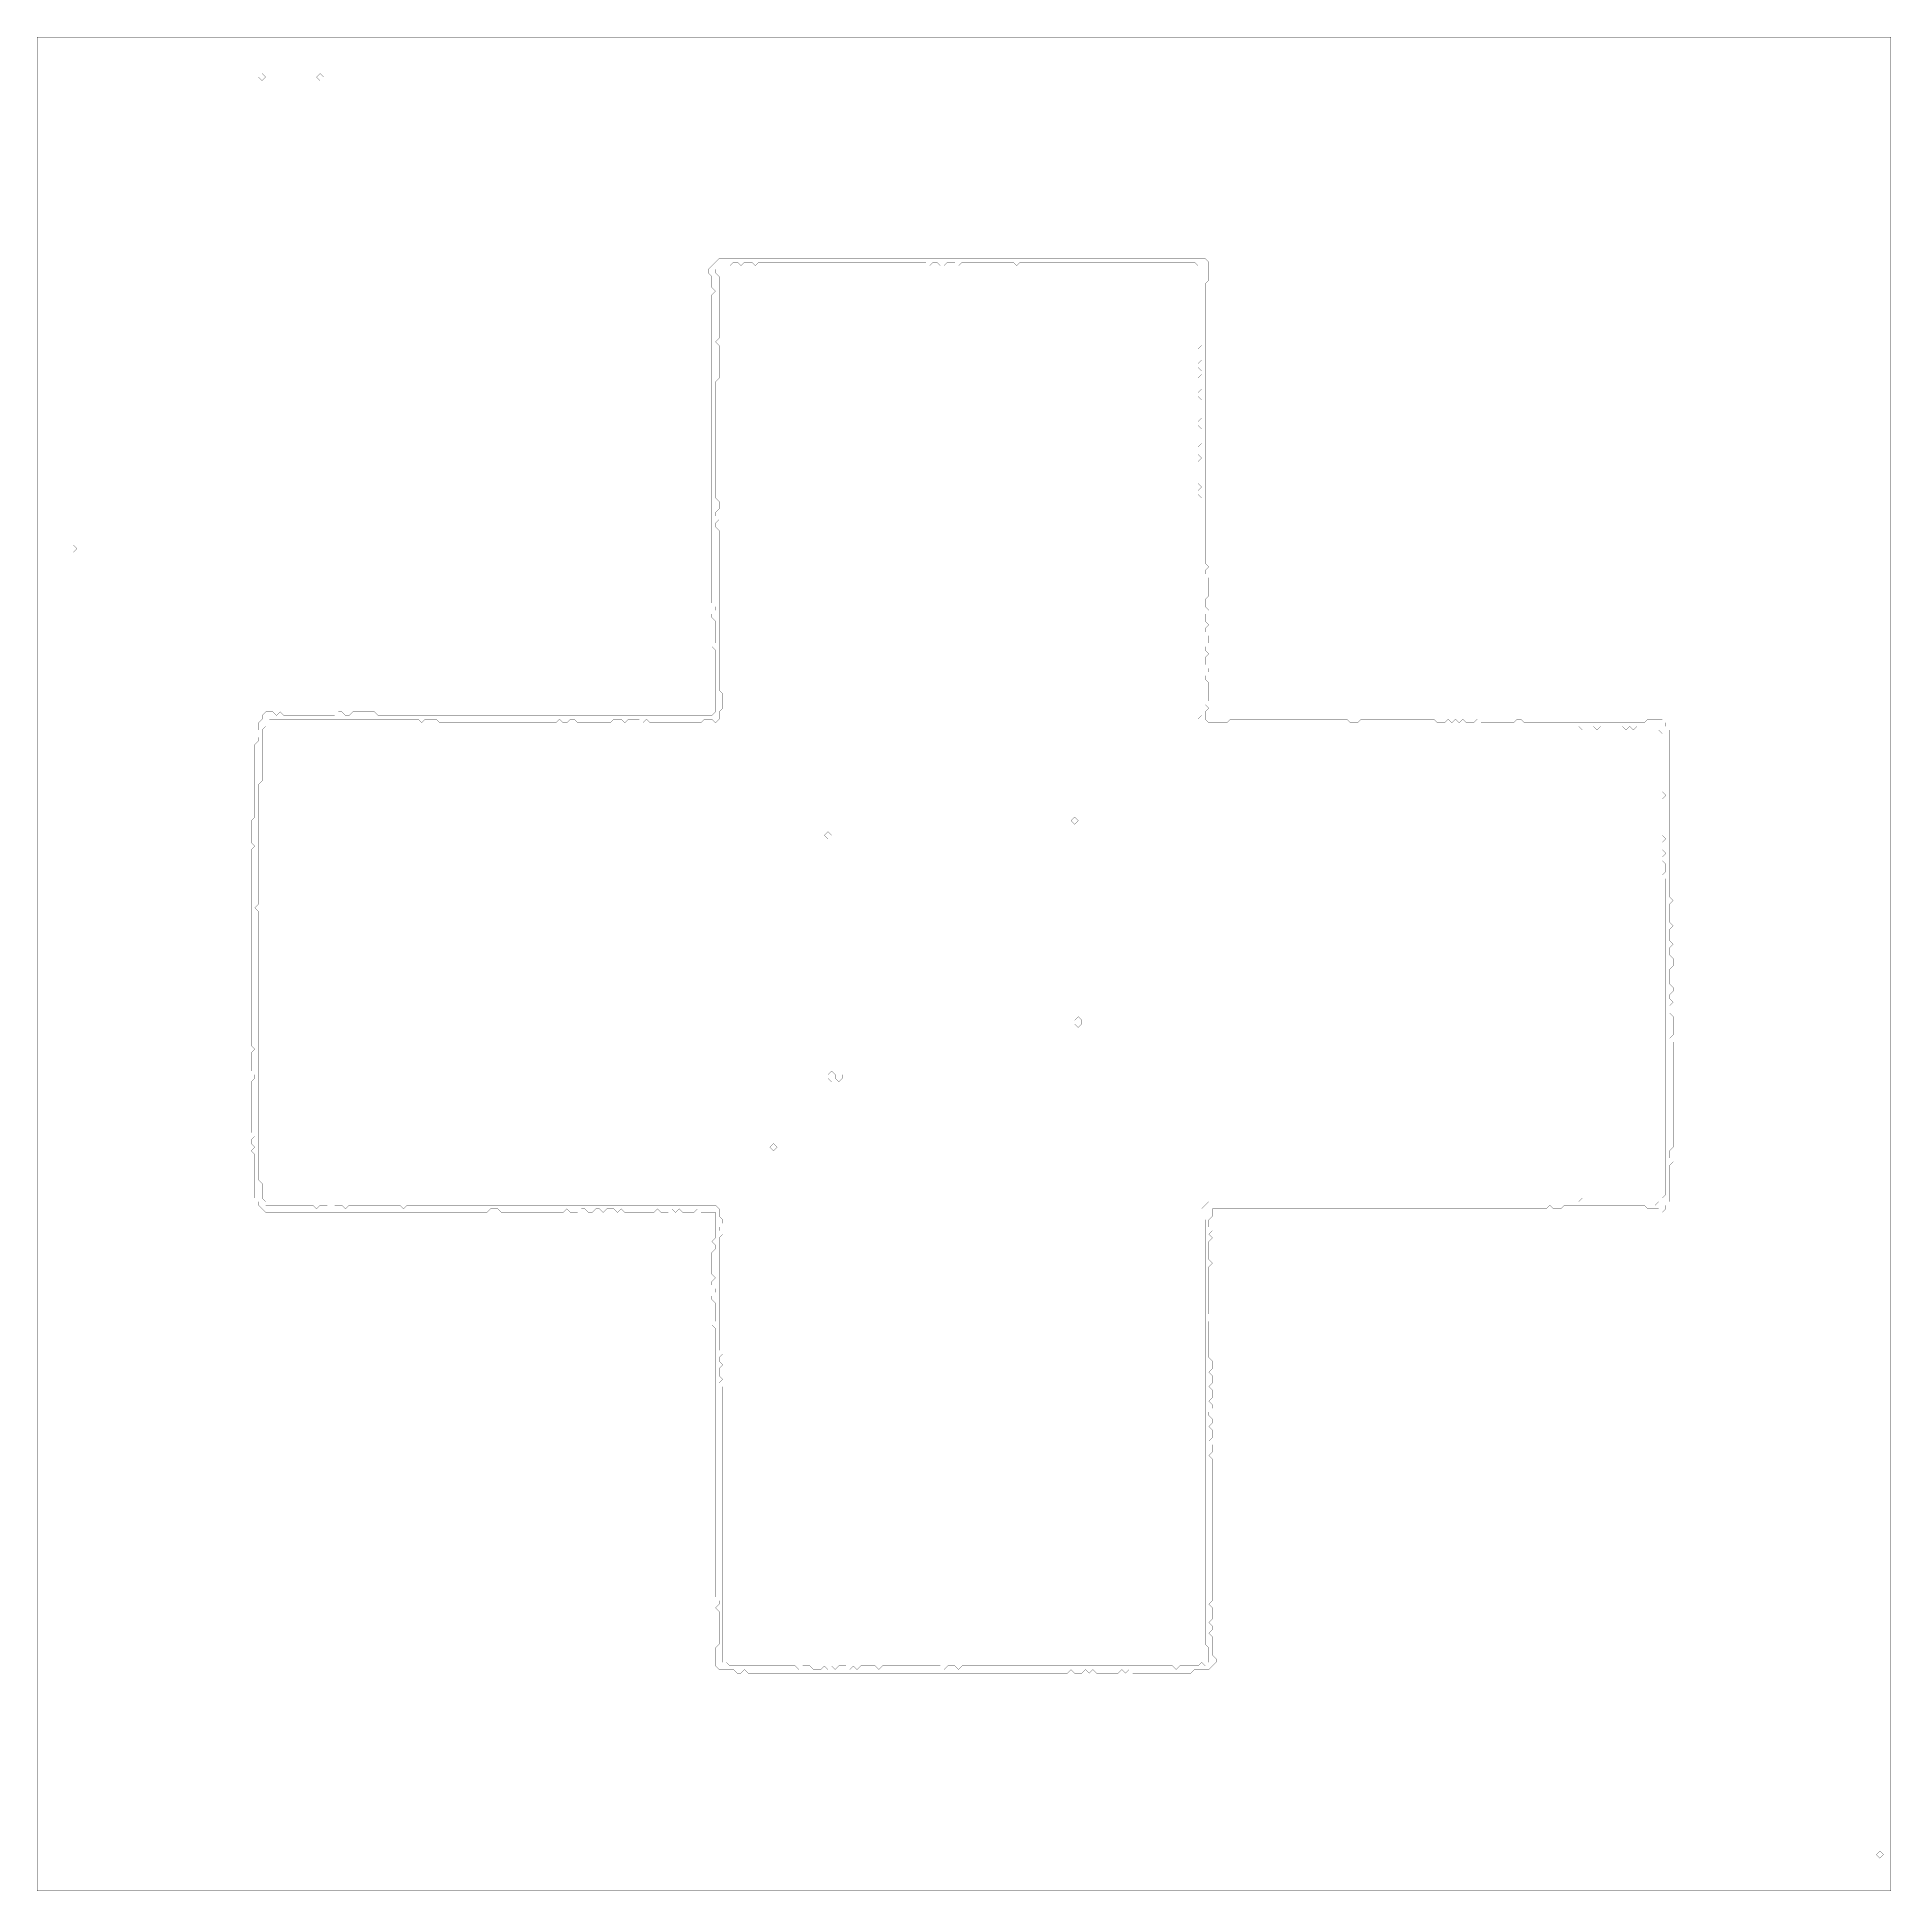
# Model space of a CAD drawing. Header units: metres. Extents: x 0 to 4839, y -4839 to 0.
import ezdxf

# ---------------------------------------------------------------- set-up
doc = ezdxf.new("R2010")
doc.units = ezdxf.units.M
doc.layers.add('conductor', color=1, linetype='Continuous')
doc.layers.add('substrate', color=5, linetype='Continuous')

msp = doc.modelspace()

# ---------------------------------------------------------------- linework, layer by layer
at = {"layer": 'conductor', "const_width": 0.5}
for points in [[(1818, -587.0625), (1808.53125, -596.53125), (1799.0625, -596.53125), (1789.59375, -596.53125), (1780.125, -596.53125), (1770.65625, -606), (1770.65625, -615.46875), (1780.125, -624.9375), (1780.125, -634.40625), (1780.125, -643.875), (1780.125, -653.34375), (1780.125, -662.8125), (1780.125, -672.28125), (1780.125, -681.75), (1780.125, -691.21875), (1780.125, -700.6875), (1780.125, -710.15625), (1780.125, -719.625), (1780.125, -729.09375), (1780.125, -738.5625), (1780.125, -748.03125), (1780.125, -757.5), (1780.125, -766.96875), (1780.125, -776.4375), (1780.125, -785.90625), (1770.65625, -795.375), (1780.125, -804.84375), (1780.125, -814.3125), (1780.125, -823.78125), (1780.125, -833.25), (1780.125, -842.71875), (1780.125, -852.1875), (1780.125, -861.65625), (1780.125, -871.125), (1780.125, -880.59375), (1780.125, -890.0625), (1770.65625, -899.53125), (1770.65625, -909), (1770.65625, -918.46875), (1770.65625, -927.9375), (1770.65625, -937.40625), (1770.65625, -946.875), (1770.65625, -956.34375), (1770.65625, -965.8125), (1770.65625, -975.28125), (1770.65625, -984.75), (1770.65625, -994.21875), (1770.65625, -1003.6875), (1770.65625, -1013.15625), (1770.65625, -1022.625), (1770.65625, -1032.09375), (1770.65625, -1041.5625), (1770.65625, -1051.03125), (1770.65625, -1060.5), (1770.65625, -1069.96875), (1770.65625, -1079.4375), (1770.65625, -1088.90625), (1770.65625, -1098.375), (1770.65625, -1107.84375), (1770.65625, -1117.3125), (1770.65625, -1126.78125), (1770.65625, -1136.25), (1770.65625, -1145.71875), (1770.65625, -1155.1875), (1770.65625, -1164.65625), (1770.65625, -1174.125), (1770.65625, -1183.59375), (1770.65625, -1193.0625), (1770.65625, -1202.53125), (1780.125, -1212), (1780.125, -1221.46875), (1780.125, -1230.9375), (1770.65625, -1240.40625), (1770.65625, -1249.875), (1780.125, -1259.34375), (1770.65625, -1268.8125), (1770.65625, -1278.28125), (1780.125, -1287.75), (1780.125, -1297.21875), (1780.125, -1306.6875), (1780.125, -1316.15625), (1780.125, -1325.625), (1780.125, -1335.09375), (1780.125, -1344.5625), (1780.125, -1354.03125), (1780.125, -1363.5), (1780.125, -1372.96875), (1780.125, -1382.4375), (1780.125, -1391.90625), (1780.125, -1401.375), (1780.125, -1410.84375), (1780.125, -1420.3125), (1780.125, -1429.78125), (1780.125, -1439.25), (1780.125, -1448.71875), (1780.125, -1458.1875), (1780.125, -1467.65625), (1780.125, -1477.125), (1780.125, -1486.59375), (1780.125, -1496.0625), (1780.125, -1505.53125), (1780.125, -1515), (1780.125, -1524.46875), (1780.125, -1533.9375), (1780.125, -1543.40625), (1780.125, -1552.875), (1780.125, -1562.34375), (1780.125, -1571.8125), (1780.125, -1581.28125), (1780.125, -1590.75), (1780.125, -1600.21875), (1780.125, -1609.6875), (1780.125, -1619.15625), (1780.125, -1628.625), (1780.125, -1638.09375), (1780.125, -1647.5625), (1780.125, -1657.03125), (1780.125, -1666.5), (1780.125, -1675.96875), (1780.125, -1685.4375), (1780.125, -1694.90625), (1780.125, -1704.375), (1789.59375, -1713.84375), (1789.59375, -1723.3125), (1789.59375, -1732.78125), (1789.59375, -1742.25), (1789.59375, -1751.71875), (1780.125, -1761.1875), (1780.125, -1770.65625), (1780.125, -1780.125), (1770.65625, -1789.59375), (1761.1875, -1780.125), (1751.71875, -1780.125), (1742.25, -1780.125), (1732.78125, -1789.59375), (1723.3125, -1789.59375), (1713.84375, -1789.59375), (1704.375, -1789.59375), (1694.90625, -1789.59375), (1685.4375, -1789.59375), (1675.96875, -1789.59375), (1666.5, -1789.59375), (1657.03125, -1789.59375), (1647.5625, -1789.59375), (1638.09375, -1789.59375), (1628.625, -1789.59375), (1619.15625, -1789.59375), (1609.6875, -1789.59375), (1600.21875, -1789.59375), (1590.75, -1780.125), (1581.28125, -1789.59375), (1571.8125, -1780.125), (1562.34375, -1780.125), (1552.875, -1780.125), (1543.40625, -1780.125), (1533.9375, -1789.59375), (1524.46875, -1780.125), (1515, -1780.125), (1505.53125, -1780.125), (1496.0625, -1789.59375), (1486.59375, -1789.59375), (1477.125, -1789.59375), (1467.65625, -1789.59375), (1458.1875, -1789.59375), (1448.71875, -1789.59375), (1439.25, -1789.59375), (1429.78125, -1789.59375), (1420.3125, -1789.59375), (1410.84375, -1789.59375), (1401.375, -1780.125), (1391.90625, -1780.125), (1382.4375, -1789.59375), (1372.96875, -1789.59375), (1363.5, -1780.125), (1354.03125, -1789.59375), (1344.5625, -1789.59375), (1335.09375, -1789.59375), (1325.625, -1789.59375), (1316.15625, -1789.59375), (1306.6875, -1789.59375), (1297.21875, -1789.59375), (1287.75, -1789.59375), (1278.28125, -1789.59375), (1268.8125, -1789.59375), (1259.34375, -1789.59375), (1249.875, -1789.59375), (1240.40625, -1789.59375), (1230.9375, -1789.59375), (1221.46875, -1789.59375), (1212, -1789.59375), (1202.53125, -1789.59375), (1193.0625, -1789.59375), (1183.59375, -1789.59375), (1174.125, -1789.59375), (1164.65625, -1789.59375), (1155.1875, -1789.59375), (1145.71875, -1789.59375), (1136.25, -1789.59375), (1126.78125, -1789.59375), (1117.3125, -1789.59375), (1107.84375, -1789.59375), (1098.375, -1789.59375), (1088.90625, -1789.59375), (1079.4375, -1789.59375), (1069.96875, -1789.59375), (1060.5, -1789.59375), (1051.03125, -1789.59375), (1041.5625, -1780.125), (1032.09375, -1780.125), (1022.625, -1780.125), (1013.15625, -1780.125), (1003.6875, -1789.59375), (994.21875, -1780.125), (984.75, -1780.125), (975.28125, -1780.125), (965.8125, -1780.125), (956.34375, -1780.125), (946.875, -1780.125), (937.40625, -1780.125), (927.9375, -1780.125), (918.46875, -1780.125), (909, -1780.125), (899.53125, -1780.125), (890.0625, -1780.125), (880.59375, -1780.125), (871.125, -1780.125), (861.65625, -1780.125), (852.1875, -1780.125), (842.71875, -1780.125), (833.25, -1780.125), (823.78125, -1780.125), (814.3125, -1780.125), (804.84375, -1780.125), (795.375, -1780.125), (785.90625, -1780.125), (776.4375, -1780.125), (766.96875, -1780.125), (757.5, -1780.125), (748.03125, -1780.125), (738.5625, -1780.125), (729.09375, -1780.125), (719.625, -1780.125), (710.15625, -1780.125), (700.6875, -1780.125), (691.21875, -1780.125), (681.75, -1780.125), (672.28125, -1780.125), (662.8125, -1780.125), (653.34375, -1780.125), (643.875, -1780.125), (634.40625, -1780.125), (624.9375, -1780.125), (615.46875, -1780.125), (606, -1780.125), (596.53125, -1789.59375), (596.53125, -1799.0625), (587.0625, -1808.53125), (587.0625, -1818), (587.0625, -1827.46875), (587.0625, -1836.9375), (587.0625, -1846.40625), (587.0625, -1855.875), (587.0625, -1865.34375), (587.0625, -1874.8125), (587.0625, -1884.28125), (587.0625, -1893.75), (587.0625, -1903.21875), (587.0625, -1912.6875), (587.0625, -1922.15625), (587.0625, -1931.625), (587.0625, -1941.09375), (577.59375, -1950.5625), (577.59375, -1960.03125), (577.59375, -1969.5), (577.59375, -1978.96875), (577.59375, -1988.4375), (577.59375, -1997.90625), (577.59375, -2007.375), (577.59375, -2016.84375), (577.59375, -2026.3125), (577.59375, -2035.78125), (577.59375, -2045.25), (577.59375, -2054.71875), (577.59375, -2064.1875), (577.59375, -2073.65625), (577.59375, -2083.125), (577.59375, -2092.59375), (577.59375, -2102.0625), (577.59375, -2111.53125), (577.59375, -2121), (577.59375, -2130.46875), (577.59375, -2139.9375), (577.59375, -2149.40625), (577.59375, -2158.875), (577.59375, -2168.34375), (577.59375, -2177.8125), (577.59375, -2187.28125), (577.59375, -2196.75), (577.59375, -2206.21875), (577.59375, -2215.6875), (577.59375, -2225.15625), (577.59375, -2234.625), (577.59375, -2244.09375), (577.59375, -2253.5625), (577.59375, -2263.03125), (568.125, -2272.5), (577.59375, -2281.96875), (577.59375, -2291.4375), (577.59375, -2300.90625), (577.59375, -2310.375), (577.59375, -2319.84375), (577.59375, -2329.3125), (577.59375, -2338.78125), (577.59375, -2348.25), (577.59375, -2357.71875), (577.59375, -2367.1875), (577.59375, -2376.65625), (577.59375, -2386.125), (577.59375, -2395.59375), (577.59375, -2405.0625), (577.59375, -2414.53125), (577.59375, -2424), (577.59375, -2433.46875), (577.59375, -2442.9375), (577.59375, -2452.40625), (577.59375, -2461.875), (577.59375, -2471.34375), (577.59375, -2480.8125), (577.59375, -2490.28125), (577.59375, -2499.75), (577.59375, -2509.21875), (577.59375, -2518.6875), (577.59375, -2528.15625), (577.59375, -2537.625), (577.59375, -2547.09375), (577.59375, -2556.5625), (577.59375, -2566.03125), (577.59375, -2575.5), (577.59375, -2584.96875), (577.59375, -2594.4375), (577.59375, -2603.90625), (577.59375, -2613.375), (577.59375, -2622.84375), (577.59375, -2632.3125), (577.59375, -2641.78125), (577.59375, -2651.25), (577.59375, -2660.71875), (577.59375, -2670.1875), (577.59375, -2679.65625), (577.59375, -2689.125), (577.59375, -2698.59375), (577.59375, -2708.0625), (577.59375, -2717.53125), (577.59375, -2727), (577.59375, -2736.46875), (577.59375, -2745.9375), (577.59375, -2755.40625), (577.59375, -2764.875), (577.59375, -2774.34375), (577.59375, -2783.8125), (577.59375, -2793.28125), (577.59375, -2802.75), (577.59375, -2812.21875), (577.59375, -2821.6875), (577.59375, -2831.15625), (577.59375, -2840.625), (577.59375, -2850.09375), (577.59375, -2859.5625), (577.59375, -2869.03125), (577.59375, -2878.5), (577.59375, -2887.96875), (577.59375, -2897.4375), (577.59375, -2906.90625), (577.59375, -2916.375), (577.59375, -2925.84375), (577.59375, -2935.3125), (577.59375, -2944.78125), (577.59375, -2954.25), (577.59375, -2963.71875), (577.59375, -2973.1875), (577.59375, -2982.65625), (587.0625, -2992.125), (587.0625, -3001.59375), (587.0625, -3011.0625), (587.0625, -3020.53125), (587.0625, -3030), (596.53125, -3039.46875), (596.53125, -3048.9375), (606, -3048.9375), (615.46875, -3048.9375), (624.9375, -3048.9375), (634.40625, -3048.9375), (643.875, -3048.9375), (653.34375, -3048.9375), (662.8125, -3048.9375), (672.28125, -3048.9375), (681.75, -3048.9375), (691.21875, -3048.9375), (700.6875, -3048.9375), (710.15625, -3048.9375), (719.625, -3048.9375), (729.09375, -3058.40625), (738.5625, -3048.9375), (748.03125, -3048.9375), (757.5, -3048.9375), (766.96875, -3058.40625), (776.4375, -3048.9375), (785.90625, -3048.9375), (795.375, -3048.9375), (804.84375, -3058.40625), (814.3125, -3048.9375), (823.78125, -3048.9375), (833.25, -3048.9375), (842.71875, -3048.9375), (852.1875, -3048.9375), (861.65625, -3048.9375), (871.125, -3048.9375), (880.59375, -3048.9375), (890.0625, -3048.9375), (899.53125, -3048.9375), (909, -3048.9375), (918.46875, -3048.9375), (927.9375, -3048.9375), (937.40625, -3048.9375), (946.875, -3048.9375), (956.34375, -3058.40625), (965.8125, -3048.9375), (975.28125, -3048.9375), (984.75, -3048.9375), (994.21875, -3048.9375), (1003.6875, -3048.9375), (1013.15625, -3048.9375), (1022.625, -3048.9375), (1032.09375, -3048.9375), (1041.5625, -3048.9375), (1051.03125, -3048.9375), (1060.5, -3048.9375), (1069.96875, -3048.9375), (1079.4375, -3048.9375), (1088.90625, -3048.9375), (1098.375, -3048.9375), (1107.84375, -3048.9375), (1117.3125, -3048.9375), (1126.78125, -3048.9375), (1136.25, -3048.9375), (1145.71875, -3048.9375), (1155.1875, -3048.9375), (1164.65625, -3048.9375), (1174.125, -3048.9375), (1183.59375, -3048.9375), (1193.0625, -3048.9375), (1202.53125, -3048.9375), (1212, -3048.9375), (1221.46875, -3048.9375), (1230.9375, -3048.9375), (1240.40625, -3048.9375), (1249.875, -3048.9375), (1259.34375, -3048.9375), (1268.8125, -3048.9375), (1278.28125, -3048.9375), (1287.75, -3048.9375), (1297.21875, -3048.9375), (1306.6875, -3048.9375), (1316.15625, -3048.9375), (1325.625, -3048.9375), (1335.09375, -3048.9375), (1344.5625, -3048.9375), (1354.03125, -3048.9375), (1363.5, -3048.9375), (1372.96875, -3048.9375), (1382.4375, -3048.9375), (1391.90625, -3048.9375), (1401.375, -3048.9375), (1410.84375, -3048.9375), (1420.3125, -3048.9375), (1429.78125, -3048.9375), (1439.25, -3048.9375), (1448.71875, -3048.9375), (1458.1875, -3048.9375), (1467.65625, -3048.9375), (1477.125, -3048.9375), (1486.59375, -3048.9375), (1496.0625, -3048.9375), (1505.53125, -3048.9375), (1515, -3048.9375), (1524.46875, -3048.9375), (1533.9375, -3048.9375), (1543.40625, -3048.9375), (1552.875, -3048.9375), (1562.34375, -3048.9375), (1571.8125, -3048.9375), (1581.28125, -3048.9375), (1590.75, -3048.9375), (1600.21875, -3048.9375), (1609.6875, -3048.9375), (1619.15625, -3048.9375), (1628.625, -3048.9375), (1638.09375, -3048.9375), (1647.5625, -3048.9375), (1657.03125, -3048.9375), (1666.5, -3048.9375), (1675.96875, -3048.9375), (1685.4375, -3048.9375), (1694.90625, -3048.9375), (1704.375, -3048.9375), (1713.84375, -3048.9375), (1723.3125, -3048.9375), (1732.78125, -3048.9375), (1742.25, -3048.9375), (1751.71875, -3048.9375), (1761.1875, -3048.9375), (1770.65625, -3048.9375), (1780.125, -3058.40625), (1780.125, -3067.875), (1780.125, -3077.34375), (1789.59375, -3086.8125), (1789.59375, -3096.28125), (1780.125, -3105.75), (1780.125, -3115.21875), (1789.59375, -3124.6875), (1780.125, -3134.15625), (1780.125, -3143.625), (1780.125, -3153.09375), (1780.125, -3162.5625), (1780.125, -3172.03125), (1780.125, -3181.5), (1780.125, -3190.96875), (1780.125, -3200.4375), (1780.125, -3209.90625), (1780.125, -3219.375), (1780.125, -3228.84375), (1780.125, -3238.3125), (1780.125, -3247.78125), (1780.125, -3257.25), (1780.125, -3266.71875), (1780.125, -3276.1875), (1780.125, -3285.65625), (1780.125, -3295.125), (1780.125, -3304.59375), (1780.125, -3314.0625), (1780.125, -3323.53125), (1780.125, -3333), (1780.125, -3342.46875), (1780.125, -3351.9375), (1780.125, -3361.40625), (1780.125, -3370.875), (1780.125, -3380.34375), (1780.125, -3389.8125), (1780.125, -3399.28125), (1780.125, -3408.75), (1780.125, -3418.21875), (1780.125, -3427.6875), (1789.59375, -3437.15625), (1780.125, -3446.625), (1780.125, -3456.09375), (1789.59375, -3465.5625), (1780.125, -3475.03125), (1780.125, -3484.5), (1780.125, -3493.96875), (1789.59375, -3503.4375), (1780.125, -3512.90625), (1789.59375, -3522.375), (1789.59375, -3531.84375), (1789.59375, -3541.3125), (1789.59375, -3550.78125), (1789.59375, -3560.25), (1789.59375, -3569.71875), (1789.59375, -3579.1875), (1789.59375, -3588.65625), (1789.59375, -3598.125), (1789.59375, -3607.59375), (1789.59375, -3617.0625), (1789.59375, -3626.53125), (1789.59375, -3636), (1789.59375, -3645.46875), (1789.59375, -3654.9375), (1789.59375, -3664.40625), (1789.59375, -3673.875), (1789.59375, -3683.34375), (1789.59375, -3692.8125), (1789.59375, -3702.28125), (1789.59375, -3711.75), (1789.59375, -3721.21875), (1789.59375, -3730.6875), (1789.59375, -3740.15625), (1789.59375, -3749.625), (1789.59375, -3759.09375), (1789.59375, -3768.5625), (1789.59375, -3778.03125), (1789.59375, -3787.5), (1789.59375, -3796.96875), (1789.59375, -3806.4375), (1789.59375, -3815.90625), (1789.59375, -3825.375), (1789.59375, -3834.84375), (1789.59375, -3844.3125), (1789.59375, -3853.78125), (1789.59375, -3863.25), (1789.59375, -3872.71875), (1789.59375, -3882.1875), (1789.59375, -3891.65625), (1789.59375, -3901.125), (1789.59375, -3910.59375), (1789.59375, -3920.0625), (1789.59375, -3929.53125), (1789.59375, -3939), (1789.59375, -3948.46875), (1789.59375, -3957.9375), (1789.59375, -3967.40625), (1789.59375, -3976.875), (1789.59375, -3986.34375), (1789.59375, -3995.8125), (1789.59375, -4005.28125), (1789.59375, -4014.75), (1789.59375, -4024.21875), (1789.59375, -4033.6875), (1789.59375, -4043.15625), (1789.59375, -4052.625), (1789.59375, -4062.09375), (1789.59375, -4071.5625), (1789.59375, -4081.03125), (1789.59375, -4090.5), (1789.59375, -4099.96875), (1789.59375, -4109.4375), (1789.59375, -4118.90625), (1789.59375, -4128.375), (1789.59375, -4137.84375), (1789.59375, -4147.3125), (1789.59375, -4156.78125), (1789.59375, -4166.25), (1789.59375, -4175.71875), (1789.59375, -4185.1875), (1789.59375, -4194.65625), (1789.59375, -4204.125), (1789.59375, -4213.59375), (1789.59375, -4223.0625), (1789.59375, -4232.53125), (1789.59375, -4242), (1799.0625, -4242), (1808.53125, -4251.46875), (1818, -4251.46875), (1827.46875, -4251.46875), (1836.9375, -4251.46875), (1846.40625, -4251.46875), (1855.875, -4251.46875), (1865.34375, -4251.46875), (1874.8125, -4251.46875), (1884.28125, -4251.46875), (1893.75, -4251.46875), (1903.21875, -4251.46875), (1912.6875, -4251.46875), (1922.15625, -4251.46875), (1931.625, -4251.46875), (1941.09375, -4251.46875), (1950.5625, -4251.46875), (1960.03125, -4251.46875), (1969.5, -4251.46875), (1978.96875, -4251.46875), (1988.4375, -4260.9375), (1997.90625, -4251.46875), (2007.375, -4251.46875), (2016.84375, -4251.46875), (2026.3125, -4260.9375), (2035.78125, -4260.9375), (2045.25, -4260.9375), (2054.71875, -4251.46875), (2064.1875, -4260.9375), (2073.65625, -4251.46875), (2083.125, -4260.9375), (2092.59375, -4251.46875), (2102.0625, -4251.46875), (2111.53125, -4251.46875), (2121, -4260.9375), (2130.46875, -4251.46875), (2139.9375, -4260.9375), (2149.40625, -4251.46875), (2158.875, -4251.46875), (2168.34375, -4251.46875), (2177.8125, -4251.46875), (2187.28125, -4251.46875), (2196.75, -4260.9375), (2206.21875, -4251.46875), (2215.6875, -4251.46875), (2225.15625, -4251.46875), (2234.625, -4251.46875), (2244.09375, -4251.46875), (2253.5625, -4251.46875), (2263.03125, -4251.46875), (2272.5, -4251.46875), (2281.96875, -4251.46875), (2291.4375, -4251.46875), (2300.90625, -4251.46875), (2310.375, -4251.46875), (2319.84375, -4251.46875), (2329.3125, -4251.46875), (2338.78125, -4251.46875), (2348.25, -4251.46875), (2357.71875, -4251.46875), (2367.1875, -4260.9375), (2376.65625, -4251.46875), (2386.125, -4251.46875), (2395.59375, -4251.46875), (2405.0625, -4260.9375), (2414.53125, -4251.46875), (2424, -4251.46875), (2433.46875, -4251.46875), (2442.9375, -4251.46875), (2452.40625, -4251.46875), (2461.875, -4251.46875), (2471.34375, -4251.46875), (2480.8125, -4251.46875), (2490.28125, -4251.46875), (2499.75, -4251.46875), (2509.21875, -4251.46875), (2518.6875, -4251.46875), (2528.15625, -4251.46875), (2537.625, -4251.46875), (2547.09375, -4251.46875), (2556.5625, -4251.46875), (2566.03125, -4251.46875), (2575.5, -4251.46875), (2584.96875, -4251.46875), (2594.4375, -4251.46875), (2603.90625, -4251.46875), (2613.375, -4251.46875), (2622.84375, -4251.46875), (2632.3125, -4251.46875), (2641.78125, -4251.46875), (2651.25, -4251.46875), (2660.71875, -4251.46875), (2670.1875, -4251.46875), (2679.65625, -4251.46875), (2689.125, -4251.46875), (2698.59375, -4251.46875), (2708.0625, -4251.46875), (2717.53125, -4251.46875), (2727, -4251.46875), (2736.46875, -4251.46875), (2745.9375, -4251.46875), (2755.40625, -4251.46875), (2764.875, -4251.46875), (2774.34375, -4251.46875), (2783.8125, -4251.46875), (2793.28125, -4251.46875), (2802.75, -4251.46875), (2812.21875, -4251.46875), (2821.6875, -4251.46875), (2831.15625, -4251.46875), (2840.625, -4251.46875), (2850.09375, -4251.46875), (2859.5625, -4251.46875), (2869.03125, -4251.46875), (2878.5, -4251.46875), (2887.96875, -4251.46875), (2897.4375, -4251.46875), (2906.90625, -4251.46875), (2916.375, -4251.46875), (2925.84375, -4251.46875), (2935.3125, -4251.46875), (2944.78125, -4251.46875), (2954.25, -4251.46875), (2963.71875, -4251.46875), (2973.1875, -4260.9375), (2982.65625, -4251.46875), (2992.125, -4251.46875), (3001.59375, -4251.46875), (3011.0625, -4251.46875), (3020.53125, -4251.46875), (3030, -4251.46875), (3039.46875, -4242), (3048.9375, -4251.46875), (3058.40625, -4242), (3058.40625, -4232.53125), (3058.40625, -4223.0625), (3058.40625, -4213.59375), (3058.40625, -4204.125), (3048.9375, -4194.65625), (3048.9375, -4185.1875), (3048.9375, -4175.71875), (3048.9375, -4166.25), (3048.9375, -4156.78125), (3048.9375, -4147.3125), (3048.9375, -4137.84375), (3048.9375, -4128.375), (3048.9375, -4118.90625), (3048.9375, -4109.4375), (3048.9375, -4099.96875), (3048.9375, -4090.5), (3048.9375, -4081.03125), (3048.9375, -4071.5625), (3048.9375, -4062.09375), (3048.9375, -4052.625), (3048.9375, -4043.15625), (3048.9375, -4033.6875), (3048.9375, -4024.21875), (3048.9375, -4014.75), (3048.9375, -4005.28125), (3048.9375, -3995.8125), (3048.9375, -3986.34375), (3048.9375, -3976.875), (3048.9375, -3967.40625), (3048.9375, -3957.9375), (3048.9375, -3948.46875), (3048.9375, -3939), (3048.9375, -3929.53125), (3048.9375, -3920.0625), (3048.9375, -3910.59375), (3048.9375, -3901.125), (3048.9375, -3891.65625), (3048.9375, -3882.1875), (3048.9375, -3872.71875), (3048.9375, -3863.25), (3048.9375, -3853.78125), (3048.9375, -3844.3125), (3048.9375, -3834.84375), (3048.9375, -3825.375), (3048.9375, -3815.90625), (3048.9375, -3806.4375), (3048.9375, -3796.96875), (3048.9375, -3787.5), (3048.9375, -3778.03125), (3048.9375, -3768.5625), (3048.9375, -3759.09375), (3048.9375, -3749.625), (3048.9375, -3740.15625), (3048.9375, -3730.6875), (3048.9375, -3721.21875), (3048.9375, -3711.75), (3048.9375, -3702.28125), (3048.9375, -3692.8125), (3048.9375, -3683.34375), (3048.9375, -3673.875), (3048.9375, -3664.40625), (3048.9375, -3654.9375), (3048.9375, -3645.46875), (3048.9375, -3636), (3048.9375, -3626.53125), (3048.9375, -3617.0625), (3048.9375, -3607.59375), (3048.9375, -3598.125), (3048.9375, -3588.65625), (3048.9375, -3579.1875), (3048.9375, -3569.71875), (3048.9375, -3560.25), (3048.9375, -3550.78125), (3048.9375, -3541.3125), (3048.9375, -3531.84375), (3048.9375, -3522.375), (3048.9375, -3512.90625), (3048.9375, -3503.4375), (3048.9375, -3493.96875), (3048.9375, -3484.5), (3048.9375, -3475.03125), (3048.9375, -3465.5625), (3048.9375, -3456.09375), (3048.9375, -3446.625), (3048.9375, -3437.15625), (3048.9375, -3427.6875), (3048.9375, -3418.21875), (3048.9375, -3408.75), (3048.9375, -3399.28125), (3048.9375, -3389.8125), (3048.9375, -3380.34375), (3048.9375, -3370.875), (3048.9375, -3361.40625), (3048.9375, -3351.9375), (3048.9375, -3342.46875), (3048.9375, -3333), (3048.9375, -3323.53125), (3048.9375, -3314.0625), (3048.9375, -3304.59375), (3048.9375, -3295.125), (3048.9375, -3285.65625), (3048.9375, -3276.1875), (3048.9375, -3266.71875), (3048.9375, -3257.25), (3048.9375, -3247.78125), (3048.9375, -3238.3125), (3048.9375, -3228.84375), (3048.9375, -3219.375), (3048.9375, -3209.90625), (3048.9375, -3200.4375), (3048.9375, -3190.96875), (3048.9375, -3181.5), (3048.9375, -3172.03125), (3048.9375, -3162.5625), (3048.9375, -3153.09375), (3048.9375, -3143.625), (3048.9375, -3134.15625), (3048.9375, -3124.6875), (3048.9375, -3115.21875), (3048.9375, -3105.75), (3048.9375, -3096.28125), (3048.9375, -3086.8125), (3039.46875, -3077.34375), (3039.46875, -3067.875), (3039.46875, -3058.40625), (3048.9375, -3048.9375), (3058.40625, -3039.46875), (3067.875, -3039.46875), (3077.34375, -3039.46875), (3086.8125, -3039.46875), (3096.28125, -3039.46875), (3105.75, -3039.46875), (3115.21875, -3039.46875), (3124.6875, -3039.46875), (3134.15625, -3039.46875), (3143.625, -3039.46875), (3153.09375, -3039.46875), (3162.5625, -3039.46875), (3172.03125, -3039.46875), (3181.5, -3039.46875), (3190.96875, -3039.46875), (3200.4375, -3039.46875), (3209.90625, -3039.46875), (3219.375, -3039.46875), (3228.84375, -3039.46875), (3238.3125, -3039.46875), (3247.78125, -3039.46875), (3257.25, -3039.46875), (3266.71875, -3039.46875), (3276.1875, -3039.46875), (3285.65625, -3039.46875), (3295.125, -3039.46875), (3304.59375, -3039.46875), (3314.0625, -3039.46875), (3323.53125, -3039.46875), (3333, -3039.46875), (3342.46875, -3039.46875), (3351.9375, -3039.46875), (3361.40625, -3039.46875), (3370.875, -3039.46875), (3380.34375, -3039.46875), (3389.8125, -3039.46875), (3399.28125, -3039.46875), (3408.75, -3039.46875), (3418.21875, -3039.46875), (3427.6875, -3039.46875), (3437.15625, -3039.46875), (3446.625, -3039.46875), (3456.09375, -3039.46875), (3465.5625, -3039.46875), (3475.03125, -3039.46875), (3484.5, -3039.46875), (3493.96875, -3039.46875), (3503.4375, -3039.46875), (3512.90625, -3039.46875), (3522.375, -3039.46875), (3531.84375, -3039.46875), (3541.3125, -3039.46875), (3550.78125, -3039.46875), (3560.25, -3039.46875), (3569.71875, -3039.46875), (3579.1875, -3039.46875), (3588.65625, -3039.46875), (3598.125, -3039.46875), (3607.59375, -3039.46875), (3617.0625, -3039.46875), (3626.53125, -3039.46875), (3636, -3039.46875), (3645.46875, -3039.46875), (3654.9375, -3039.46875), (3664.40625, -3039.46875), (3673.875, -3039.46875), (3683.34375, -3039.46875), (3692.8125, -3039.46875), (3702.28125, -3039.46875), (3711.75, -3039.46875), (3721.21875, -3039.46875), (3730.6875, -3039.46875), (3740.15625, -3039.46875), (3749.625, -3039.46875), (3759.09375, -3039.46875), (3768.5625, -3039.46875), (3778.03125, -3039.46875), (3787.5, -3039.46875), (3796.96875, -3039.46875), (3806.4375, -3039.46875), (3815.90625, -3039.46875), (3825.375, -3039.46875), (3834.84375, -3039.46875), (3844.3125, -3039.46875), (3853.78125, -3039.46875), (3863.25, -3039.46875), (3872.71875, -3039.46875), (3882.1875, -3039.46875), (3891.65625, -3039.46875), (3901.125, -3039.46875), (3910.59375, -3039.46875), (3920.0625, -3039.46875), (3929.53125, -3039.46875), (3939, -3039.46875), (3948.46875, -3039.46875), (3957.9375, -3039.46875), (3967.40625, -3039.46875), (3976.875, -3039.46875), (3986.34375, -3039.46875), (3995.8125, -3039.46875), (4005.28125, -3039.46875), (4014.75, -3039.46875), (4024.21875, -3039.46875), (4033.6875, -3030), (4043.15625, -3039.46875), (4052.625, -3039.46875), (4062.09375, -3039.46875), (4071.5625, -3039.46875), (4081.03125, -3039.46875), (4090.5, -3039.46875), (4099.96875, -3039.46875), (4109.4375, -3039.46875), (4118.90625, -3039.46875), (4128.375, -3039.46875), (4137.84375, -3039.46875), (4147.3125, -3039.46875), (4156.78125, -3039.46875), (4166.25, -3039.46875), (4175.71875, -3039.46875), (4185.1875, -3039.46875), (4194.65625, -3039.46875), (4204.125, -3039.46875), (4213.59375, -3039.46875), (4223.0625, -3048.9375), (4232.53125, -3039.46875), (4242, -3039.46875), (4242, -3030), (4251.46875, -3020.53125), (4251.46875, -3011.0625), (4251.46875, -3001.59375), (4251.46875, -2992.125), (4251.46875, -2982.65625), (4251.46875, -2973.1875), (4251.46875, -2963.71875), (4251.46875, -2954.25), (4251.46875, -2944.78125), (4251.46875, -2935.3125), (4251.46875, -2925.84375), (4251.46875, -2916.375), (4251.46875, -2906.90625), (4251.46875, -2897.4375), (4251.46875, -2887.96875), (4251.46875, -2878.5), (4251.46875, -2869.03125), (4251.46875, -2859.5625), (4251.46875, -2850.09375), (4251.46875, -2840.625), (4251.46875, -2831.15625), (4251.46875, -2821.6875), (4251.46875, -2812.21875), (4251.46875, -2802.75), (4251.46875, -2793.28125), (4251.46875, -2783.8125), (4251.46875, -2774.34375), (4251.46875, -2764.875), (4251.46875, -2755.40625), (4251.46875, -2745.9375), (4251.46875, -2736.46875), (4251.46875, -2727), (4251.46875, -2717.53125), (4251.46875, -2708.0625), (4251.46875, -2698.59375), (4251.46875, -2689.125), (4251.46875, -2679.65625), (4251.46875, -2670.1875), (4251.46875, -2660.71875), (4251.46875, -2651.25), (4251.46875, -2641.78125), (4251.46875, -2632.3125), (4251.46875, -2622.84375), (4251.46875, -2613.375), (4251.46875, -2603.90625), (4251.46875, -2594.4375), (4251.46875, -2584.96875), (4251.46875, -2575.5), (4251.46875, -2566.03125), (4251.46875, -2556.5625), (4251.46875, -2547.09375), (4251.46875, -2537.625), (4251.46875, -2528.15625), (4251.46875, -2518.6875), (4251.46875, -2509.21875), (4251.46875, -2499.75), (4251.46875, -2490.28125), (4251.46875, -2480.8125), (4251.46875, -2471.34375), (4251.46875, -2461.875), (4251.46875, -2452.40625), (4251.46875, -2442.9375), (4251.46875, -2433.46875), (4251.46875, -2424), (4251.46875, -2414.53125), (4251.46875, -2405.0625), (4251.46875, -2395.59375), (4251.46875, -2386.125), (4251.46875, -2376.65625), (4251.46875, -2367.1875), (4251.46875, -2357.71875), (4251.46875, -2348.25), (4251.46875, -2338.78125), (4251.46875, -2329.3125), (4251.46875, -2319.84375), (4251.46875, -2310.375), (4251.46875, -2300.90625), (4251.46875, -2291.4375), (4251.46875, -2281.96875), (4251.46875, -2272.5), (4251.46875, -2263.03125), (4251.46875, -2253.5625), (4251.46875, -2244.09375), (4251.46875, -2234.625), (4251.46875, -2225.15625), (4251.46875, -2215.6875), (4251.46875, -2206.21875), (4251.46875, -2196.75), (4242, -2187.28125), (4251.46875, -2177.8125), (4251.46875, -2168.34375), (4251.46875, -2158.875), (4242, -2149.40625), (4242, -2139.9375), (4251.46875, -2130.46875), (4242, -2121), (4242, -2111.53125), (4242, -2102.0625), (4251.46875, -2092.59375), (4242, -2083.125), (4242, -2073.65625), (4242, -2064.1875), (4242, -2054.71875), (4242, -2045.25), (4242, -2035.78125), (4242, -2026.3125), (4242, -2016.84375), (4242, -2007.375), (4242, -1997.90625), (4242, -1988.4375), (4251.46875, -1978.96875), (4242, -1969.5), (4242, -1960.03125), (4242, -1950.5625), (4242, -1941.09375), (4242, -1931.625), (4242, -1922.15625), (4242, -1912.6875), (4242, -1903.21875), (4242, -1893.75), (4242, -1884.28125), (4242, -1874.8125), (4242, -1865.34375), (4242, -1855.875), (4242, -1846.40625), (4242, -1836.9375), (4242, -1827.46875), (4242, -1818), (4232.53125, -1808.53125), (4232.53125, -1799.0625), (4223.0625, -1799.0625), (4213.59375, -1799.0625), (4204.125, -1799.0625), (4194.65625, -1799.0625), (4185.1875, -1799.0625), (4175.71875, -1799.0625), (4166.25, -1808.53125), (4156.78125, -1799.0625), (4147.3125, -1808.53125), (4137.84375, -1799.0625), (4128.375, -1799.0625), (4118.90625, -1799.0625), (4109.4375, -1799.0625), (4099.96875, -1799.0625), (4090.5, -1799.0625), (4081.03125, -1799.0625), (4071.5625, -1808.53125), (4062.09375, -1799.0625), (4052.625, -1799.0625), (4043.15625, -1799.0625), (4033.6875, -1808.53125), (4024.21875, -1799.0625), (4014.75, -1799.0625), (4005.28125, -1799.0625), (3995.8125, -1799.0625), (3986.34375, -1799.0625), (3976.875, -1799.0625), (3967.40625, -1799.0625), (3957.9375, -1799.0625), (3948.46875, -1799.0625), (3939, -1799.0625), (3929.53125, -1799.0625), (3920.0625, -1799.0625), (3910.59375, -1799.0625), (3901.125, -1799.0625), (3891.65625, -1799.0625), (3882.1875, -1799.0625), (3872.71875, -1799.0625), (3863.25, -1799.0625), (3853.78125, -1799.0625), (3844.3125, -1799.0625), (3834.84375, -1799.0625), (3825.375, -1799.0625), (3815.90625, -1799.0625), (3806.4375, -1799.0625), (3796.96875, -1799.0625), (3787.5, -1799.0625), (3778.03125, -1799.0625), (3768.5625, -1799.0625), (3759.09375, -1799.0625), (3749.625, -1799.0625), (3740.15625, -1799.0625), (3730.6875, -1799.0625), (3721.21875, -1799.0625), (3711.75, -1799.0625), (3702.28125, -1799.0625), (3692.8125, -1799.0625), (3683.34375, -1799.0625), (3673.875, -1799.0625), (3664.40625, -1799.0625), (3654.9375, -1799.0625), (3645.46875, -1799.0625), (3636, -1799.0625), (3626.53125, -1799.0625), (3617.0625, -1799.0625), (3607.59375, -1799.0625), (3598.125, -1799.0625), (3588.65625, -1799.0625), (3579.1875, -1799.0625), (3569.71875, -1799.0625), (3560.25, -1799.0625), (3550.78125, -1799.0625), (3541.3125, -1799.0625), (3531.84375, -1799.0625), (3522.375, -1799.0625), (3512.90625, -1799.0625), (3503.4375, -1799.0625), (3493.96875, -1799.0625), (3484.5, -1799.0625), (3475.03125, -1799.0625), (3465.5625, -1799.0625), (3456.09375, -1799.0625), (3446.625, -1799.0625), (3437.15625, -1799.0625), (3427.6875, -1799.0625), (3418.21875, -1799.0625), (3408.75, -1799.0625), (3399.28125, -1799.0625), (3389.8125, -1799.0625), (3380.34375, -1799.0625), (3370.875, -1799.0625), (3361.40625, -1799.0625), (3351.9375, -1799.0625), (3342.46875, -1799.0625), (3333, -1799.0625), (3323.53125, -1799.0625), (3314.0625, -1799.0625), (3304.59375, -1799.0625), (3295.125, -1799.0625), (3285.65625, -1799.0625), (3276.1875, -1799.0625), (3266.71875, -1799.0625), (3257.25, -1799.0625), (3247.78125, -1799.0625), (3238.3125, -1799.0625), (3228.84375, -1799.0625), (3219.375, -1799.0625), (3209.90625, -1799.0625), (3200.4375, -1799.0625), (3190.96875, -1799.0625), (3181.5, -1799.0625), (3172.03125, -1799.0625), (3162.5625, -1799.0625), (3153.09375, -1799.0625), (3143.625, -1799.0625), (3134.15625, -1799.0625), (3124.6875, -1799.0625), (3115.21875, -1799.0625), (3105.75, -1799.0625), (3096.28125, -1799.0625), (3086.8125, -1799.0625), (3077.34375, -1808.53125), (3067.875, -1808.53125), (3058.40625, -1808.53125), (3048.9375, -1799.0625), (3039.46875, -1789.59375), (3030, -1780.125), (3039.46875, -1770.65625), (3039.46875, -1761.1875), (3039.46875, -1751.71875), (3039.46875, -1742.25), (3039.46875, -1732.78125), (3039.46875, -1723.3125), (3039.46875, -1713.84375), (3039.46875, -1704.375), (3039.46875, -1694.90625), (3039.46875, -1685.4375), (3039.46875, -1675.96875), (3039.46875, -1666.5), (3039.46875, -1657.03125), (3039.46875, -1647.5625), (3039.46875, -1638.09375), (3039.46875, -1628.625), (3039.46875, -1619.15625), (3039.46875, -1609.6875), (3039.46875, -1600.21875), (3039.46875, -1590.75), (3039.46875, -1581.28125), (3039.46875, -1571.8125), (3039.46875, -1562.34375), (3039.46875, -1552.875), (3039.46875, -1543.40625), (3039.46875, -1533.9375), (3039.46875, -1524.46875), (3039.46875, -1515), (3039.46875, -1505.53125), (3039.46875, -1496.0625), (3039.46875, -1486.59375), (3039.46875, -1477.125), (3039.46875, -1467.65625), (3039.46875, -1458.1875), (3039.46875, -1448.71875), (3039.46875, -1439.25), (3039.46875, -1429.78125), (3039.46875, -1420.3125), (3039.46875, -1410.84375), (3039.46875, -1401.375), (3039.46875, -1391.90625), (3039.46875, -1382.4375), (3039.46875, -1372.96875), (3039.46875, -1363.5), (3039.46875, -1354.03125), (3039.46875, -1344.5625), (3039.46875, -1335.09375), (3039.46875, -1325.625), (3039.46875, -1316.15625), (3039.46875, -1306.6875), (3039.46875, -1297.21875), (3039.46875, -1287.75), (3039.46875, -1278.28125), (3039.46875, -1268.8125), (3039.46875, -1259.34375), (3039.46875, -1249.875), (3039.46875, -1240.40625), (3039.46875, -1230.9375), (3039.46875, -1221.46875), (3039.46875, -1212), (3039.46875, -1202.53125), (3030, -1193.0625), (3030, -1183.59375), (3039.46875, -1174.125), (3030, -1164.65625), (3030, -1155.1875), (3030, -1145.71875), (3030, -1136.25), (3030, -1126.78125), (3030, -1117.3125), (3030, -1107.84375), (3039.46875, -1098.375), (3030, -1088.90625), (3030, -1079.4375), (3030, -1069.96875), (3039.46875, -1060.5), (3030, -1051.03125), (3030, -1041.5625), (3039.46875, -1032.09375), (3039.46875, -1022.625), (3030, -1013.15625), (3030, -1003.6875), (3039.46875, -994.21875), (3039.46875, -984.75), (3030, -975.28125), (3030, -965.8125), (3039.46875, -956.34375), (3039.46875, -946.875), (3030, -937.40625), (3030, -927.9375), (3039.46875, -918.46875), (3039.46875, -909), (3030, -899.53125), (3030, -890.0625), (3039.46875, -880.59375), (3039.46875, -871.125), (3030, -861.65625), (3030, -852.1875), (3039.46875, -842.71875), (3039.46875, -833.25), (3039.46875, -823.78125), (3030, -814.3125), (3039.46875, -804.84375), (3039.46875, -795.375), (3039.46875, -785.90625), (3039.46875, -776.4375), (3039.46875, -766.96875), (3039.46875, -757.5), (3039.46875, -748.03125), (3039.46875, -738.5625), (3039.46875, -729.09375), (3039.46875, -719.625), (3039.46875, -710.15625), (3039.46875, -700.6875), (3039.46875, -691.21875), (3039.46875, -681.75), (3039.46875, -672.28125), (3039.46875, -662.8125), (3039.46875, -653.34375), (3039.46875, -643.875), (3039.46875, -634.40625), (3039.46875, -624.9375), (3039.46875, -615.46875), (3039.46875, -606), (3039.46875, -596.53125), (3030, -596.53125), (3020.53125, -587.0625), (3011.0625, -587.0625), (3001.59375, -587.0625), (2992.125, -587.0625), (2982.65625, -587.0625), (2973.1875, -587.0625), (2963.71875, -587.0625), (2954.25, -587.0625), (2944.78125, -587.0625), (2935.3125, -587.0625), (2925.84375, -587.0625), (2916.375, -587.0625), (2906.90625, -587.0625), (2897.4375, -587.0625), (2887.96875, -587.0625), (2878.5, -587.0625), (2869.03125, -587.0625), (2859.5625, -587.0625), (2850.09375, -587.0625), (2840.625, -587.0625), (2831.15625, -587.0625), (2821.6875, -587.0625), (2812.21875, -587.0625), (2802.75, -587.0625), (2793.28125, -587.0625), (2783.8125, -587.0625), (2774.34375, -587.0625), (2764.875, -587.0625), (2755.40625, -587.0625), (2745.9375, -587.0625), (2736.46875, -587.0625), (2727, -587.0625), (2717.53125, -587.0625), (2708.0625, -587.0625), (2698.59375, -587.0625), (2689.125, -587.0625), (2679.65625, -587.0625), (2670.1875, -587.0625), (2660.71875, -587.0625), (2651.25, -587.0625), (2641.78125, -587.0625), (2632.3125, -587.0625), (2622.84375, -587.0625), (2613.375, -587.0625), (2603.90625, -587.0625), (2594.4375, -587.0625), (2584.96875, -587.0625), (2575.5, -587.0625), (2566.03125, -587.0625), (2556.5625, -596.53125), (2547.09375, -587.0625), (2537.625, -587.0625), (2528.15625, -587.0625), (2518.6875, -587.0625), (2509.21875, -587.0625), (2499.75, -587.0625), (2490.28125, -587.0625), (2480.8125, -587.0625), (2471.34375, -587.0625), (2461.875, -587.0625), (2452.40625, -587.0625), (2442.9375, -587.0625), (2433.46875, -587.0625), (2424, -587.0625), (2414.53125, -587.0625), (2405.0625, -596.53125), (2395.59375, -587.0625), (2386.125, -587.0625), (2376.65625, -587.0625), (2367.1875, -596.53125), (2357.71875, -596.53125), (2348.25, -587.0625), (2338.78125, -587.0625), (2329.3125, -596.53125), (2319.84375, -587.0625), (2310.375, -587.0625), (2300.90625, -587.0625), (2291.4375, -587.0625), (2281.96875, -587.0625), (2272.5, -587.0625), (2263.03125, -587.0625), (2253.5625, -587.0625), (2244.09375, -587.0625), (2234.625, -587.0625), (2225.15625, -587.0625), (2215.6875, -587.0625), (2206.21875, -587.0625), (2196.75, -587.0625), (2187.28125, -587.0625), (2177.8125, -587.0625), (2168.34375, -587.0625), (2158.875, -587.0625), (2149.40625, -587.0625), (2139.9375, -587.0625), (2130.46875, -587.0625), (2121, -587.0625), (2111.53125, -587.0625), (2102.0625, -587.0625), (2092.59375, -587.0625), (2083.125, -587.0625), (2073.65625, -587.0625), (2064.1875, -587.0625), (2054.71875, -587.0625), (2045.25, -587.0625), (2035.78125, -587.0625), (2026.3125, -587.0625), (2016.84375, -587.0625), (2007.375, -587.0625), (1997.90625, -587.0625), (1988.4375, -587.0625), (1978.96875, -587.0625), (1969.5, -587.0625), (1960.03125, -587.0625), (1950.5625, -587.0625), (1941.09375, -587.0625), (1931.625, -587.0625), (1922.15625, -587.0625), (1912.6875, -587.0625), (1903.21875, -587.0625), (1893.75, -587.0625), (1884.28125, -587.0625), (1874.8125, -596.53125), (1865.34375, -587.0625), (1855.875, -587.0625), (1846.40625, -587.0625), (1836.9375, -596.53125), (1827.46875, -587.0625)], [(2054.71875, -2083.125), (2064.1875, -2073.65625), (2073.65625, -2083.125), (2064.1875, -2092.59375)], [(2698.59375, -2045.25), (2708.0625, -2035.78125), (2717.53125, -2045.25), (2708.0625, -2054.71875)], [(2708.0625, -2566.03125), (2717.53125, -2556.5625), (2727, -2566.03125), (2727, -2575.5), (2717.53125, -2584.96875), (2708.0625, -2575.5)], [(2064.1875, -2708.0625), (2073.65625, -2698.59375), (2083.125, -2708.0625), (2083.125, -2717.53125), (2073.65625, -2727), (2064.1875, -2717.53125)], [(2083.125, -2708.0625), (2092.59375, -2698.59375), (2102.0625, -2708.0625), (2102.0625, -2717.53125), (2092.59375, -2727), (2083.125, -2717.53125)], [(1912.6875, -2897.4375), (1922.15625, -2887.96875), (1931.625, -2897.4375), (1922.15625, -2906.90625)]]:
    msp.add_lwpolyline(points, close=True, dxfattribs=at)
at = {"layer": 'substrate', "const_width": 0.5}
for points in [[(0, 0), (0, -9.46875), (0, -18.9375), (0, -28.40625), (0, -37.875), (0, -47.34375), (0, -56.8125), (0, -66.28125), (0, -75.75), (0, -85.21875), (0, -94.6875), (0, -104.15625), (0, -113.625), (0, -123.09375), (0, -132.5625), (0, -142.03125), (0, -151.5), (0, -160.96875), (0, -170.4375), (0, -179.90625), (0, -189.375), (0, -198.84375), (0, -208.3125), (0, -217.78125), (0, -227.25), (0, -236.71875), (0, -246.1875), (0, -255.65625), (0, -265.125), (0, -274.59375), (0, -284.0625), (0, -293.53125), (0, -303), (0, -312.46875), (0, -321.9375), (0, -331.40625), (0, -340.875), (0, -350.34375), (0, -359.8125), (0, -369.28125), (0, -378.75), (0, -388.21875), (0, -397.6875), (0, -407.15625), (0, -416.625), (0, -426.09375), (0, -435.5625), (0, -445.03125), (0, -454.5), (0, -463.96875), (0, -473.4375), (0, -482.90625), (0, -492.375), (0, -501.84375), (0, -511.3125), (0, -520.78125), (0, -530.25), (0, -539.71875), (0, -549.1875), (0, -558.65625), (0, -568.125), (0, -577.59375), (0, -587.0625), (0, -596.53125), (0, -606), (0, -615.46875), (0, -624.9375), (0, -634.40625), (0, -643.875), (0, -653.34375), (0, -662.8125), (0, -672.28125), (0, -681.75), (0, -691.21875), (0, -700.6875), (0, -710.15625), (0, -719.625), (0, -729.09375), (0, -738.5625), (0, -748.03125), (0, -757.5), (0, -766.96875), (0, -776.4375), (0, -785.90625), (0, -795.375), (0, -804.84375), (0, -814.3125), (0, -823.78125), (0, -833.25), (0, -842.71875), (0, -852.1875), (0, -861.65625), (0, -871.125), (0, -880.59375), (0, -890.0625), (0, -899.53125), (0, -909), (0, -918.46875), (0, -927.9375), (0, -937.40625), (0, -946.875), (0, -956.34375), (0, -965.8125), (0, -975.28125), (0, -984.75), (0, -994.21875), (0, -1003.6875), (0, -1013.15625), (0, -1022.625), (0, -1032.09375), (0, -1041.5625), (0, -1051.03125), (0, -1060.5), (0, -1069.96875), (0, -1079.4375), (0, -1088.90625), (0, -1098.375), (0, -1107.84375), (0, -1117.3125), (0, -1126.78125), (0, -1136.25), (0, -1145.71875), (0, -1155.1875), (0, -1164.65625), (0, -1174.125), (0, -1183.59375), (0, -1193.0625), (0, -1202.53125), (0, -1212), (0, -1221.46875), (0, -1230.9375), (0, -1240.40625), (0, -1249.875), (0, -1259.34375), (0, -1268.8125), (0, -1278.28125), (0, -1287.75), (0, -1297.21875), (0, -1306.6875), (0, -1316.15625), (0, -1325.625), (0, -1335.09375), (0, -1344.5625), (0, -1354.03125), (0, -1363.5), (0, -1372.96875), (0, -1382.4375), (0, -1391.90625), (0, -1401.375), (0, -1410.84375), (0, -1420.3125), (0, -1429.78125), (0, -1439.25), (0, -1448.71875), (0, -1458.1875), (0, -1467.65625), (0, -1477.125), (0, -1486.59375), (0, -1496.0625), (0, -1505.53125), (0, -1515), (0, -1524.46875), (0, -1533.9375), (0, -1543.40625), (0, -1552.875), (0, -1562.34375), (0, -1571.8125), (0, -1581.28125), (0, -1590.75), (0, -1600.21875), (0, -1609.6875), (0, -1619.15625), (0, -1628.625), (0, -1638.09375), (0, -1647.5625), (0, -1657.03125), (0, -1666.5), (0, -1675.96875), (0, -1685.4375), (0, -1694.90625), (0, -1704.375), (0, -1713.84375), (0, -1723.3125), (0, -1732.78125), (0, -1742.25), (0, -1751.71875), (0, -1761.1875), (0, -1770.65625), (0, -1780.125), (0, -1789.59375), (0, -1799.0625), (0, -1808.53125), (0, -1818), (0, -1827.46875), (0, -1836.9375), (0, -1846.40625), (0, -1855.875), (0, -1865.34375), (0, -1874.8125), (0, -1884.28125), (0, -1893.75), (0, -1903.21875), (0, -1912.6875), (0, -1922.15625), (0, -1931.625), (0, -1941.09375), (0, -1950.5625), (0, -1960.03125), (0, -1969.5), (0, -1978.96875), (0, -1988.4375), (0, -1997.90625), (0, -2007.375), (0, -2016.84375), (0, -2026.3125), (0, -2035.78125), (0, -2045.25), (0, -2054.71875), (0, -2064.1875), (0, -2073.65625), (0, -2083.125), (0, -2092.59375), (0, -2102.0625), (0, -2111.53125), (0, -2121), (0, -2130.46875), (0, -2139.9375), (0, -2149.40625), (0, -2158.875), (0, -2168.34375), (0, -2177.8125), (0, -2187.28125), (0, -2196.75), (0, -2206.21875), (0, -2215.6875), (0, -2225.15625), (0, -2234.625), (0, -2244.09375), (0, -2253.5625), (0, -2263.03125), (0, -2272.5), (0, -2281.96875), (0, -2291.4375), (0, -2300.90625), (0, -2310.375), (0, -2319.84375), (0, -2329.3125), (0, -2338.78125), (0, -2348.25), (0, -2357.71875), (0, -2367.1875), (0, -2376.65625), (0, -2386.125), (0, -2395.59375), (0, -2405.0625), (0, -2414.53125), (0, -2424), (0, -2433.46875), (0, -2442.9375), (0, -2452.40625), (0, -2461.875), (0, -2471.34375), (0, -2480.8125), (0, -2490.28125), (0, -2499.75), (0, -2509.21875), (0, -2518.6875), (0, -2528.15625), (0, -2537.625), (0, -2547.09375), (0, -2556.5625), (0, -2566.03125), (0, -2575.5), (0, -2584.96875), (0, -2594.4375), (0, -2603.90625), (0, -2613.375), (0, -2622.84375), (0, -2632.3125), (0, -2641.78125), (0, -2651.25), (0, -2660.71875), (0, -2670.1875), (0, -2679.65625), (0, -2689.125), (0, -2698.59375), (0, -2708.0625), (0, -2717.53125), (0, -2727), (0, -2736.46875), (0, -2745.9375), (0, -2755.40625), (0, -2764.875), (0, -2774.34375), (0, -2783.8125), (0, -2793.28125), (0, -2802.75), (0, -2812.21875), (0, -2821.6875), (0, -2831.15625), (0, -2840.625), (0, -2850.09375), (0, -2859.5625), (0, -2869.03125), (0, -2878.5), (0, -2887.96875), (0, -2897.4375), (0, -2906.90625), (0, -2916.375), (0, -2925.84375), (0, -2935.3125), (0, -2944.78125), (0, -2954.25), (0, -2963.71875), (0, -2973.1875), (0, -2982.65625), (0, -2992.125), (0, -3001.59375), (0, -3011.0625), (0, -3020.53125), (0, -3030), (0, -3039.46875), (0, -3048.9375), (0, -3058.40625), (0, -3067.875), (0, -3077.34375), (0, -3086.8125), (0, -3096.28125), (0, -3105.75), (0, -3115.21875), (0, -3124.6875), (0, -3134.15625), (0, -3143.625), (0, -3153.09375), (0, -3162.5625), (0, -3172.03125), (0, -3181.5), (0, -3190.96875), (0, -3200.4375), (0, -3209.90625), (0, -3219.375), (0, -3228.84375), (0, -3238.3125), (0, -3247.78125), (0, -3257.25), (0, -3266.71875), (0, -3276.1875), (0, -3285.65625), (0, -3295.125), (0, -3304.59375), (0, -3314.0625), (0, -3323.53125), (0, -3333), (0, -3342.46875), (0, -3351.9375), (0, -3361.40625), (0, -3370.875), (0, -3380.34375), (0, -3389.8125), (0, -3399.28125), (0, -3408.75), (0, -3418.21875), (0, -3427.6875), (0, -3437.15625), (0, -3446.625), (0, -3456.09375), (0, -3465.5625), (0, -3475.03125), (0, -3484.5), (0, -3493.96875), (0, -3503.4375), (0, -3512.90625), (0, -3522.375), (0, -3531.84375), (0, -3541.3125), (0, -3550.78125), (0, -3560.25), (0, -3569.71875), (0, -3579.1875), (0, -3588.65625), (0, -3598.125), (0, -3607.59375), (0, -3617.0625), (0, -3626.53125), (0, -3636), (0, -3645.46875), (0, -3654.9375), (0, -3664.40625), (0, -3673.875), (0, -3683.34375), (0, -3692.8125), (0, -3702.28125), (0, -3711.75), (0, -3721.21875), (0, -3730.6875), (0, -3740.15625), (0, -3749.625), (0, -3759.09375), (0, -3768.5625), (0, -3778.03125), (0, -3787.5), (0, -3796.96875), (0, -3806.4375), (0, -3815.90625), (0, -3825.375), (0, -3834.84375), (0, -3844.3125), (0, -3853.78125), (0, -3863.25), (0, -3872.71875), (0, -3882.1875), (0, -3891.65625), (0, -3901.125), (0, -3910.59375), (0, -3920.0625), (0, -3929.53125), (0, -3939), (0, -3948.46875), (0, -3957.9375), (0, -3967.40625), (0, -3976.875), (0, -3986.34375), (0, -3995.8125), (0, -4005.28125), (0, -4014.75), (0, -4024.21875), (0, -4033.6875), (0, -4043.15625), (0, -4052.625), (0, -4062.09375), (0, -4071.5625), (0, -4081.03125), (0, -4090.5), (0, -4099.96875), (0, -4109.4375), (0, -4118.90625), (0, -4128.375), (0, -4137.84375), (0, -4147.3125), (0, -4156.78125), (0, -4166.25), (0, -4175.71875), (0, -4185.1875), (0, -4194.65625), (0, -4204.125), (0, -4213.59375), (0, -4223.0625), (0, -4232.53125), (0, -4242), (0, -4251.46875), (0, -4260.9375), (0, -4270.40625), (0, -4279.875), (0, -4289.34375), (0, -4298.8125), (0, -4308.28125), (0, -4317.75), (0, -4327.21875), (0, -4336.6875), (0, -4346.15625), (0, -4355.625), (0, -4365.09375), (0, -4374.5625), (0, -4384.03125), (0, -4393.5), (0, -4402.96875), (0, -4412.4375), (0, -4421.90625), (0, -4431.375), (0, -4440.84375), (0, -4450.3125), (0, -4459.78125), (0, -4469.25), (0, -4478.71875), (0, -4488.1875), (0, -4497.65625), (0, -4507.125), (0, -4516.59375), (0, -4526.0625), (0, -4535.53125), (0, -4545), (0, -4554.46875), (0, -4563.9375), (0, -4573.40625), (0, -4582.875), (0, -4592.34375), (0, -4601.8125), (0, -4611.28125), (0, -4620.75), (0, -4630.21875), (0, -4639.6875), (0, -4649.15625), (0, -4658.625), (0, -4668.09375), (0, -4677.5625), (0, -4687.03125), (0, -4696.5), (0, -4705.96875), (0, -4715.4375), (0, -4724.90625), (0, -4734.375), (0, -4743.84375), (0, -4753.3125), (0, -4762.78125), (0, -4772.25), (0, -4781.71875), (0, -4791.1875), (0, -4800.65625), (0, -4810.125), (0, -4819.59375), (0, -4829.0625), (0, -4838.53125), (9.46875, -4838.53125), (18.9375, -4838.53125), (28.40625, -4838.53125), (37.875, -4838.53125), (47.34375, -4838.53125), (56.8125, -4838.53125), (66.28125, -4838.53125), (75.75, -4838.53125), (85.21875, -4838.53125), (94.6875, -4838.53125), (104.15625, -4838.53125), (113.625, -4838.53125), (123.09375, -4838.53125), (132.5625, -4838.53125), (142.03125, -4838.53125), (151.5, -4838.53125), (160.96875, -4838.53125), (170.4375, -4838.53125), (179.90625, -4838.53125), (189.375, -4838.53125), (198.84375, -4838.53125), (208.3125, -4838.53125), (217.78125, -4838.53125), (227.25, -4838.53125), (236.71875, -4838.53125), (246.1875, -4838.53125), (255.65625, -4838.53125), (265.125, -4838.53125), (274.59375, -4838.53125), (284.0625, -4838.53125), (293.53125, -4838.53125), (303, -4838.53125), (312.46875, -4838.53125), (321.9375, -4838.53125), (331.40625, -4838.53125), (340.875, -4838.53125), (350.34375, -4838.53125), (359.8125, -4838.53125), (369.28125, -4838.53125), (378.75, -4838.53125), (388.21875, -4838.53125), (397.6875, -4838.53125), (407.15625, -4838.53125), (416.625, -4838.53125), (426.09375, -4838.53125), (435.5625, -4838.53125), (445.03125, -4838.53125), (454.5, -4838.53125), (463.96875, -4838.53125), (473.4375, -4838.53125), (482.90625, -4838.53125), (492.375, -4838.53125), (501.84375, -4838.53125), (511.3125, -4838.53125), (520.78125, -4838.53125), (530.25, -4838.53125), (539.71875, -4838.53125), (549.1875, -4838.53125), (558.65625, -4838.53125), (568.125, -4838.53125), (577.59375, -4838.53125), (587.0625, -4838.53125), (596.53125, -4838.53125), (606, -4838.53125), (615.46875, -4838.53125), (624.9375, -4838.53125), (634.40625, -4838.53125), (643.875, -4838.53125), (653.34375, -4838.53125), (662.8125, -4838.53125), (672.28125, -4838.53125), (681.75, -4838.53125), (691.21875, -4838.53125), (700.6875, -4838.53125), (710.15625, -4838.53125), (719.625, -4838.53125), (729.09375, -4838.53125), (738.5625, -4838.53125), (748.03125, -4838.53125), (757.5, -4838.53125), (766.96875, -4838.53125), (776.4375, -4838.53125), (785.90625, -4838.53125), (795.375, -4838.53125), (804.84375, -4838.53125), (814.3125, -4838.53125), (823.78125, -4838.53125), (833.25, -4838.53125), (842.71875, -4838.53125), (852.1875, -4838.53125), (861.65625, -4838.53125), (871.125, -4838.53125), (880.59375, -4838.53125), (890.0625, -4838.53125), (899.53125, -4838.53125), (909, -4838.53125), (918.46875, -4838.53125), (927.9375, -4838.53125), (937.40625, -4838.53125), (946.875, -4838.53125), (956.34375, -4838.53125), (965.8125, -4838.53125), (975.28125, -4838.53125), (984.75, -4838.53125), (994.21875, -4838.53125), (1003.6875, -4838.53125), (1013.15625, -4838.53125), (1022.625, -4838.53125), (1032.09375, -4838.53125), (1041.5625, -4838.53125), (1051.03125, -4838.53125), (1060.5, -4838.53125), (1069.96875, -4838.53125), (1079.4375, -4838.53125), (1088.90625, -4838.53125), (1098.375, -4838.53125), (1107.84375, -4838.53125), (1117.3125, -4838.53125), (1126.78125, -4838.53125), (1136.25, -4838.53125), (1145.71875, -4838.53125), (1155.1875, -4838.53125), (1164.65625, -4838.53125), (1174.125, -4838.53125), (1183.59375, -4838.53125), (1193.0625, -4838.53125), (1202.53125, -4838.53125), (1212, -4838.53125), (1221.46875, -4838.53125), (1230.9375, -4838.53125), (1240.40625, -4838.53125), (1249.875, -4838.53125), (1259.34375, -4838.53125), (1268.8125, -4838.53125), (1278.28125, -4838.53125), (1287.75, -4838.53125), (1297.21875, -4838.53125), (1306.6875, -4838.53125), (1316.15625, -4838.53125), (1325.625, -4838.53125), (1335.09375, -4838.53125), (1344.5625, -4838.53125), (1354.03125, -4838.53125), (1363.5, -4838.53125), (1372.96875, -4838.53125), (1382.4375, -4838.53125), (1391.90625, -4838.53125), (1401.375, -4838.53125), (1410.84375, -4838.53125), (1420.3125, -4838.53125), (1429.78125, -4838.53125), (1439.25, -4838.53125), (1448.71875, -4838.53125), (1458.1875, -4838.53125), (1467.65625, -4838.53125), (1477.125, -4838.53125), (1486.59375, -4838.53125), (1496.0625, -4838.53125), (1505.53125, -4838.53125), (1515, -4838.53125), (1524.46875, -4838.53125), (1533.9375, -4838.53125), (1543.40625, -4838.53125), (1552.875, -4838.53125), (1562.34375, -4838.53125), (1571.8125, -4838.53125), (1581.28125, -4838.53125), (1590.75, -4838.53125), (1600.21875, -4838.53125), (1609.6875, -4838.53125), (1619.15625, -4838.53125), (1628.625, -4838.53125), (1638.09375, -4838.53125), (1647.5625, -4838.53125), (1657.03125, -4838.53125), (1666.5, -4838.53125), (1675.96875, -4838.53125), (1685.4375, -4838.53125), (1694.90625, -4838.53125), (1704.375, -4838.53125), (1713.84375, -4838.53125), (1723.3125, -4838.53125), (1732.78125, -4838.53125), (1742.25, -4838.53125), (1751.71875, -4838.53125), (1761.1875, -4838.53125), (1770.65625, -4838.53125), (1780.125, -4838.53125), (1789.59375, -4838.53125), (1799.0625, -4838.53125), (1808.53125, -4838.53125), (1818, -4838.53125), (1827.46875, -4838.53125), (1836.9375, -4838.53125), (1846.40625, -4838.53125), (1855.875, -4838.53125), (1865.34375, -4838.53125), (1874.8125, -4838.53125), (1884.28125, -4838.53125), (1893.75, -4838.53125), (1903.21875, -4838.53125), (1912.6875, -4838.53125), (1922.15625, -4838.53125), (1931.625, -4838.53125), (1941.09375, -4838.53125), (1950.5625, -4838.53125), (1960.03125, -4838.53125), (1969.5, -4838.53125), (1978.96875, -4838.53125), (1988.4375, -4838.53125), (1997.90625, -4838.53125), (2007.375, -4838.53125), (2016.84375, -4838.53125), (2026.3125, -4838.53125), (2035.78125, -4838.53125), (2045.25, -4838.53125), (2054.71875, -4838.53125), (2064.1875, -4838.53125), (2073.65625, -4838.53125), (2083.125, -4838.53125), (2092.59375, -4838.53125), (2102.0625, -4838.53125), (2111.53125, -4838.53125), (2121, -4838.53125), (2130.46875, -4838.53125), (2139.9375, -4838.53125), (2149.40625, -4838.53125), (2158.875, -4838.53125), (2168.34375, -4838.53125), (2177.8125, -4838.53125), (2187.28125, -4838.53125), (2196.75, -4838.53125), (2206.21875, -4838.53125), (2215.6875, -4838.53125), (2225.15625, -4838.53125), (2234.625, -4838.53125), (2244.09375, -4838.53125), (2253.5625, -4838.53125), (2263.03125, -4838.53125), (2272.5, -4838.53125), (2281.96875, -4838.53125), (2291.4375, -4838.53125), (2300.90625, -4838.53125), (2310.375, -4838.53125), (2319.84375, -4838.53125), (2329.3125, -4838.53125), (2338.78125, -4838.53125), (2348.25, -4838.53125), (2357.71875, -4838.53125), (2367.1875, -4838.53125), (2376.65625, -4838.53125), (2386.125, -4838.53125), (2395.59375, -4838.53125), (2405.0625, -4838.53125), (2414.53125, -4838.53125), (2424, -4838.53125), (2433.46875, -4838.53125), (2442.9375, -4838.53125), (2452.40625, -4838.53125), (2461.875, -4838.53125), (2471.34375, -4838.53125), (2480.8125, -4838.53125), (2490.28125, -4838.53125), (2499.75, -4838.53125), (2509.21875, -4838.53125), (2518.6875, -4838.53125), (2528.15625, -4838.53125), (2537.625, -4838.53125), (2547.09375, -4838.53125), (2556.5625, -4838.53125), (2566.03125, -4838.53125), (2575.5, -4838.53125), (2584.96875, -4838.53125), (2594.4375, -4838.53125), (2603.90625, -4838.53125), (2613.375, -4838.53125), (2622.84375, -4838.53125), (2632.3125, -4838.53125), (2641.78125, -4838.53125), (2651.25, -4838.53125), (2660.71875, -4838.53125), (2670.1875, -4838.53125), (2679.65625, -4838.53125), (2689.125, -4838.53125), (2698.59375, -4838.53125), (2708.0625, -4838.53125), (2717.53125, -4838.53125), (2727, -4838.53125), (2736.46875, -4838.53125), (2745.9375, -4838.53125), (2755.40625, -4838.53125), (2764.875, -4838.53125), (2774.34375, -4838.53125), (2783.8125, -4838.53125), (2793.28125, -4838.53125), (2802.75, -4838.53125), (2812.21875, -4838.53125), (2821.6875, -4838.53125), (2831.15625, -4838.53125), (2840.625, -4838.53125), (2850.09375, -4838.53125), (2859.5625, -4838.53125), (2869.03125, -4838.53125), (2878.5, -4838.53125), (2887.96875, -4838.53125), (2897.4375, -4838.53125), (2906.90625, -4838.53125), (2916.375, -4838.53125), (2925.84375, -4838.53125), (2935.3125, -4838.53125), (2944.78125, -4838.53125), (2954.25, -4838.53125), (2963.71875, -4838.53125), (2973.1875, -4838.53125), (2982.65625, -4838.53125), (2992.125, -4838.53125), (3001.59375, -4838.53125), (3011.0625, -4838.53125), (3020.53125, -4838.53125), (3030, -4838.53125), (3039.46875, -4838.53125), (3048.9375, -4838.53125), (3058.40625, -4838.53125), (3067.875, -4838.53125), (3077.34375, -4838.53125), (3086.8125, -4838.53125), (3096.28125, -4838.53125), (3105.75, -4838.53125), (3115.21875, -4838.53125), (3124.6875, -4838.53125), (3134.15625, -4838.53125), (3143.625, -4838.53125), (3153.09375, -4838.53125), (3162.5625, -4838.53125), (3172.03125, -4838.53125), (3181.5, -4838.53125), (3190.96875, -4838.53125), (3200.4375, -4838.53125), (3209.90625, -4838.53125), (3219.375, -4838.53125), (3228.84375, -4838.53125), (3238.3125, -4838.53125), (3247.78125, -4838.53125), (3257.25, -4838.53125), (3266.71875, -4838.53125), (3276.1875, -4838.53125), (3285.65625, -4838.53125), (3295.125, -4838.53125), (3304.59375, -4838.53125), (3314.0625, -4838.53125), (3323.53125, -4838.53125), (3333, -4838.53125), (3342.46875, -4838.53125), (3351.9375, -4838.53125), (3361.40625, -4838.53125), (3370.875, -4838.53125), (3380.34375, -4838.53125), (3389.8125, -4838.53125), (3399.28125, -4838.53125), (3408.75, -4838.53125), (3418.21875, -4838.53125), (3427.6875, -4838.53125), (3437.15625, -4838.53125), (3446.625, -4838.53125), (3456.09375, -4838.53125), (3465.5625, -4838.53125), (3475.03125, -4838.53125), (3484.5, -4838.53125), (3493.96875, -4838.53125), (3503.4375, -4838.53125), (3512.90625, -4838.53125), (3522.375, -4838.53125), (3531.84375, -4838.53125), (3541.3125, -4838.53125), (3550.78125, -4838.53125), (3560.25, -4838.53125), (3569.71875, -4838.53125), (3579.1875, -4838.53125), (3588.65625, -4838.53125), (3598.125, -4838.53125), (3607.59375, -4838.53125), (3617.0625, -4838.53125), (3626.53125, -4838.53125), (3636, -4838.53125), (3645.46875, -4838.53125), (3654.9375, -4838.53125), (3664.40625, -4838.53125), (3673.875, -4838.53125), (3683.34375, -4838.53125), (3692.8125, -4838.53125), (3702.28125, -4838.53125), (3711.75, -4838.53125), (3721.21875, -4838.53125), (3730.6875, -4838.53125), (3740.15625, -4838.53125), (3749.625, -4838.53125), (3759.09375, -4838.53125), (3768.5625, -4838.53125), (3778.03125, -4838.53125), (3787.5, -4838.53125), (3796.96875, -4838.53125), (3806.4375, -4838.53125), (3815.90625, -4838.53125), (3825.375, -4838.53125), (3834.84375, -4838.53125), (3844.3125, -4838.53125), (3853.78125, -4838.53125), (3863.25, -4838.53125), (3872.71875, -4838.53125), (3882.1875, -4838.53125), (3891.65625, -4838.53125), (3901.125, -4838.53125), (3910.59375, -4838.53125), (3920.0625, -4838.53125), (3929.53125, -4838.53125), (3939, -4838.53125), (3948.46875, -4838.53125), (3957.9375, -4838.53125), (3967.40625, -4838.53125), (3976.875, -4838.53125), (3986.34375, -4838.53125), (3995.8125, -4838.53125), (4005.28125, -4838.53125), (4014.75, -4838.53125), (4024.21875, -4838.53125), (4033.6875, -4838.53125), (4043.15625, -4838.53125), (4052.625, -4838.53125), (4062.09375, -4838.53125), (4071.5625, -4838.53125), (4081.03125, -4838.53125), (4090.5, -4838.53125), (4099.96875, -4838.53125), (4109.4375, -4838.53125), (4118.90625, -4838.53125), (4128.375, -4838.53125), (4137.84375, -4838.53125), (4147.3125, -4838.53125), (4156.78125, -4838.53125), (4166.25, -4838.53125), (4175.71875, -4838.53125), (4185.1875, -4838.53125), (4194.65625, -4838.53125), (4204.125, -4838.53125), (4213.59375, -4838.53125), (4223.0625, -4838.53125), (4232.53125, -4838.53125), (4242, -4838.53125), (4251.46875, -4838.53125), (4260.9375, -4838.53125), (4270.40625, -4838.53125), (4279.875, -4838.53125), (4289.34375, -4838.53125), (4298.8125, -4838.53125), (4308.28125, -4838.53125), (4317.75, -4838.53125), (4327.21875, -4838.53125), (4336.6875, -4838.53125), (4346.15625, -4838.53125), (4355.625, -4838.53125), (4365.09375, -4838.53125), (4374.5625, -4838.53125), (4384.03125, -4838.53125), (4393.5, -4838.53125), (4402.96875, -4838.53125), (4412.4375, -4838.53125), (4421.90625, -4838.53125), (4431.375, -4838.53125), (4440.84375, -4838.53125), (4450.3125, -4838.53125), (4459.78125, -4838.53125), (4469.25, -4838.53125), (4478.71875, -4838.53125), (4488.1875, -4838.53125), (4497.65625, -4838.53125), (4507.125, -4838.53125), (4516.59375, -4838.53125), (4526.0625, -4838.53125), (4535.53125, -4838.53125), (4545, -4838.53125), (4554.46875, -4838.53125), (4563.9375, -4838.53125), (4573.40625, -4838.53125), (4582.875, -4838.53125), (4592.34375, -4838.53125), (4601.8125, -4838.53125), (4611.28125, -4838.53125), (4620.75, -4838.53125), (4630.21875, -4838.53125), (4639.6875, -4838.53125), (4649.15625, -4838.53125), (4658.625, -4838.53125), (4668.09375, -4838.53125), (4677.5625, -4838.53125), (4687.03125, -4838.53125), (4696.5, -4838.53125), (4705.96875, -4838.53125), (4715.4375, -4838.53125), (4724.90625, -4838.53125), (4734.375, -4838.53125), (4743.84375, -4838.53125), (4753.3125, -4838.53125), (4762.78125, -4838.53125), (4772.25, -4838.53125), (4781.71875, -4838.53125), (4791.1875, -4838.53125), (4800.65625, -4838.53125), (4810.125, -4838.53125), (4819.59375, -4838.53125), (4829.0625, -4838.53125), (4838.53125, -4838.53125), (4838.53125, -4829.0625), (4838.53125, -4819.59375), (4838.53125, -4810.125), (4838.53125, -4800.65625), (4838.53125, -4791.1875), (4838.53125, -4781.71875), (4838.53125, -4772.25), (4838.53125, -4762.78125), (4838.53125, -4753.3125), (4838.53125, -4743.84375), (4838.53125, -4734.375), (4838.53125, -4724.90625), (4838.53125, -4715.4375), (4838.53125, -4705.96875), (4838.53125, -4696.5), (4838.53125, -4687.03125), (4838.53125, -4677.5625), (4838.53125, -4668.09375), (4838.53125, -4658.625), (4838.53125, -4649.15625), (4838.53125, -4639.6875), (4838.53125, -4630.21875), (4838.53125, -4620.75), (4838.53125, -4611.28125), (4838.53125, -4601.8125), (4838.53125, -4592.34375), (4838.53125, -4582.875), (4838.53125, -4573.40625), (4838.53125, -4563.9375), (4838.53125, -4554.46875), (4838.53125, -4545), (4838.53125, -4535.53125), (4838.53125, -4526.0625), (4838.53125, -4516.59375), (4838.53125, -4507.125), (4838.53125, -4497.65625), (4838.53125, -4488.1875), (4838.53125, -4478.71875), (4838.53125, -4469.25), (4838.53125, -4459.78125), (4838.53125, -4450.3125), (4838.53125, -4440.84375), (4838.53125, -4431.375), (4838.53125, -4421.90625), (4838.53125, -4412.4375), (4838.53125, -4402.96875), (4838.53125, -4393.5), (4838.53125, -4384.03125), (4838.53125, -4374.5625), (4838.53125, -4365.09375), (4838.53125, -4355.625), (4838.53125, -4346.15625), (4838.53125, -4336.6875), (4838.53125, -4327.21875), (4838.53125, -4317.75), (4838.53125, -4308.28125), (4838.53125, -4298.8125), (4838.53125, -4289.34375), (4838.53125, -4279.875), (4838.53125, -4270.40625), (4838.53125, -4260.9375), (4838.53125, -4251.46875), (4838.53125, -4242), (4838.53125, -4232.53125), (4838.53125, -4223.0625), (4838.53125, -4213.59375), (4838.53125, -4204.125), (4838.53125, -4194.65625), (4838.53125, -4185.1875), (4838.53125, -4175.71875), (4838.53125, -4166.25), (4838.53125, -4156.78125), (4838.53125, -4147.3125), (4838.53125, -4137.84375), (4838.53125, -4128.375), (4838.53125, -4118.90625), (4838.53125, -4109.4375), (4838.53125, -4099.96875), (4838.53125, -4090.5), (4838.53125, -4081.03125), (4838.53125, -4071.5625), (4838.53125, -4062.09375), (4838.53125, -4052.625), (4838.53125, -4043.15625), (4838.53125, -4033.6875), (4838.53125, -4024.21875), (4838.53125, -4014.75), (4838.53125, -4005.28125), (4838.53125, -3995.8125), (4838.53125, -3986.34375), (4838.53125, -3976.875), (4838.53125, -3967.40625), (4838.53125, -3957.9375), (4838.53125, -3948.46875), (4838.53125, -3939), (4838.53125, -3929.53125), (4838.53125, -3920.0625), (4838.53125, -3910.59375), (4838.53125, -3901.125), (4838.53125, -3891.65625), (4838.53125, -3882.1875), (4838.53125, -3872.71875), (4838.53125, -3863.25), (4838.53125, -3853.78125), (4838.53125, -3844.3125), (4838.53125, -3834.84375), (4838.53125, -3825.375), (4838.53125, -3815.90625), (4838.53125, -3806.4375), (4838.53125, -3796.96875), (4838.53125, -3787.5), (4838.53125, -3778.03125), (4838.53125, -3768.5625), (4838.53125, -3759.09375), (4838.53125, -3749.625), (4838.53125, -3740.15625), (4838.53125, -3730.6875), (4838.53125, -3721.21875), (4838.53125, -3711.75), (4838.53125, -3702.28125), (4838.53125, -3692.8125), (4838.53125, -3683.34375), (4838.53125, -3673.875), (4838.53125, -3664.40625), (4838.53125, -3654.9375), (4838.53125, -3645.46875), (4838.53125, -3636), (4838.53125, -3626.53125), (4838.53125, -3617.0625), (4838.53125, -3607.59375), (4838.53125, -3598.125), (4838.53125, -3588.65625), (4838.53125, -3579.1875), (4838.53125, -3569.71875), (4838.53125, -3560.25), (4838.53125, -3550.78125), (4838.53125, -3541.3125), (4838.53125, -3531.84375), (4838.53125, -3522.375), (4838.53125, -3512.90625), (4838.53125, -3503.4375), (4838.53125, -3493.96875), (4838.53125, -3484.5), (4838.53125, -3475.03125), (4838.53125, -3465.5625), (4838.53125, -3456.09375), (4838.53125, -3446.625), (4838.53125, -3437.15625), (4838.53125, -3427.6875), (4838.53125, -3418.21875), (4838.53125, -3408.75), (4838.53125, -3399.28125), (4838.53125, -3389.8125), (4838.53125, -3380.34375), (4838.53125, -3370.875), (4838.53125, -3361.40625), (4838.53125, -3351.9375), (4838.53125, -3342.46875), (4838.53125, -3333), (4838.53125, -3323.53125), (4838.53125, -3314.0625), (4838.53125, -3304.59375), (4838.53125, -3295.125), (4838.53125, -3285.65625), (4838.53125, -3276.1875), (4838.53125, -3266.71875), (4838.53125, -3257.25), (4838.53125, -3247.78125), (4838.53125, -3238.3125), (4838.53125, -3228.84375), (4838.53125, -3219.375), (4838.53125, -3209.90625), (4838.53125, -3200.4375), (4838.53125, -3190.96875), (4838.53125, -3181.5), (4838.53125, -3172.03125), (4838.53125, -3162.5625), (4838.53125, -3153.09375), (4838.53125, -3143.625), (4838.53125, -3134.15625), (4838.53125, -3124.6875), (4838.53125, -3115.21875), (4838.53125, -3105.75), (4838.53125, -3096.28125), (4838.53125, -3086.8125), (4838.53125, -3077.34375), (4838.53125, -3067.875), (4838.53125, -3058.40625), (4838.53125, -3048.9375), (4838.53125, -3039.46875), (4838.53125, -3030), (4838.53125, -3020.53125), (4838.53125, -3011.0625), (4838.53125, -3001.59375), (4838.53125, -2992.125), (4838.53125, -2982.65625), (4838.53125, -2973.1875), (4838.53125, -2963.71875), (4838.53125, -2954.25), (4838.53125, -2944.78125), (4838.53125, -2935.3125), (4838.53125, -2925.84375), (4838.53125, -2916.375), (4838.53125, -2906.90625), (4838.53125, -2897.4375), (4838.53125, -2887.96875), (4838.53125, -2878.5), (4838.53125, -2869.03125), (4838.53125, -2859.5625), (4838.53125, -2850.09375), (4838.53125, -2840.625), (4838.53125, -2831.15625), (4838.53125, -2821.6875), (4838.53125, -2812.21875), (4838.53125, -2802.75), (4838.53125, -2793.28125), (4838.53125, -2783.8125), (4838.53125, -2774.34375), (4838.53125, -2764.875), (4838.53125, -2755.40625), (4838.53125, -2745.9375), (4838.53125, -2736.46875), (4838.53125, -2727), (4838.53125, -2717.53125), (4838.53125, -2708.0625), (4838.53125, -2698.59375), (4838.53125, -2689.125), (4838.53125, -2679.65625), (4838.53125, -2670.1875), (4838.53125, -2660.71875), (4838.53125, -2651.25), (4838.53125, -2641.78125), (4838.53125, -2632.3125), (4838.53125, -2622.84375), (4838.53125, -2613.375), (4838.53125, -2603.90625), (4838.53125, -2594.4375), (4838.53125, -2584.96875), (4838.53125, -2575.5), (4838.53125, -2566.03125), (4838.53125, -2556.5625), (4838.53125, -2547.09375), (4838.53125, -2537.625), (4838.53125, -2528.15625), (4838.53125, -2518.6875), (4838.53125, -2509.21875), (4838.53125, -2499.75), (4838.53125, -2490.28125), (4838.53125, -2480.8125), (4838.53125, -2471.34375), (4838.53125, -2461.875), (4838.53125, -2452.40625), (4838.53125, -2442.9375), (4838.53125, -2433.46875), (4838.53125, -2424), (4838.53125, -2414.53125), (4838.53125, -2405.0625), (4838.53125, -2395.59375), (4838.53125, -2386.125), (4838.53125, -2376.65625), (4838.53125, -2367.1875), (4838.53125, -2357.71875), (4838.53125, -2348.25), (4838.53125, -2338.78125), (4838.53125, -2329.3125), (4838.53125, -2319.84375), (4838.53125, -2310.375), (4838.53125, -2300.90625), (4838.53125, -2291.4375), (4838.53125, -2281.96875), (4838.53125, -2272.5), (4838.53125, -2263.03125), (4838.53125, -2253.5625), (4838.53125, -2244.09375), (4838.53125, -2234.625), (4838.53125, -2225.15625), (4838.53125, -2215.6875), (4838.53125, -2206.21875), (4838.53125, -2196.75), (4838.53125, -2187.28125), (4838.53125, -2177.8125), (4838.53125, -2168.34375), (4838.53125, -2158.875), (4838.53125, -2149.40625), (4838.53125, -2139.9375), (4838.53125, -2130.46875), (4838.53125, -2121), (4838.53125, -2111.53125), (4838.53125, -2102.0625), (4838.53125, -2092.59375), (4838.53125, -2083.125), (4838.53125, -2073.65625), (4838.53125, -2064.1875), (4838.53125, -2054.71875), (4838.53125, -2045.25), (4838.53125, -2035.78125), (4838.53125, -2026.3125), (4838.53125, -2016.84375), (4838.53125, -2007.375), (4838.53125, -1997.90625), (4838.53125, -1988.4375), (4838.53125, -1978.96875), (4838.53125, -1969.5), (4838.53125, -1960.03125), (4838.53125, -1950.5625), (4838.53125, -1941.09375), (4838.53125, -1931.625), (4838.53125, -1922.15625), (4838.53125, -1912.6875), (4838.53125, -1903.21875), (4838.53125, -1893.75), (4838.53125, -1884.28125), (4838.53125, -1874.8125), (4838.53125, -1865.34375), (4838.53125, -1855.875), (4838.53125, -1846.40625), (4838.53125, -1836.9375), (4838.53125, -1827.46875), (4838.53125, -1818), (4838.53125, -1808.53125), (4838.53125, -1799.0625), (4838.53125, -1789.59375), (4838.53125, -1780.125), (4838.53125, -1770.65625), (4838.53125, -1761.1875), (4838.53125, -1751.71875), (4838.53125, -1742.25), (4838.53125, -1732.78125), (4838.53125, -1723.3125), (4838.53125, -1713.84375), (4838.53125, -1704.375), (4838.53125, -1694.90625), (4838.53125, -1685.4375), (4838.53125, -1675.96875), (4838.53125, -1666.5), (4838.53125, -1657.03125), (4838.53125, -1647.5625), (4838.53125, -1638.09375), (4838.53125, -1628.625), (4838.53125, -1619.15625), (4838.53125, -1609.6875), (4838.53125, -1600.21875), (4838.53125, -1590.75), (4838.53125, -1581.28125), (4838.53125, -1571.8125), (4838.53125, -1562.34375), (4838.53125, -1552.875), (4838.53125, -1543.40625), (4838.53125, -1533.9375), (4838.53125, -1524.46875), (4838.53125, -1515), (4838.53125, -1505.53125), (4838.53125, -1496.0625), (4838.53125, -1486.59375), (4838.53125, -1477.125), (4838.53125, -1467.65625), (4838.53125, -1458.1875), (4838.53125, -1448.71875), (4838.53125, -1439.25), (4838.53125, -1429.78125), (4838.53125, -1420.3125), (4838.53125, -1410.84375), (4838.53125, -1401.375), (4838.53125, -1391.90625), (4838.53125, -1382.4375), (4838.53125, -1372.96875), (4838.53125, -1363.5), (4838.53125, -1354.03125), (4838.53125, -1344.5625), (4838.53125, -1335.09375), (4838.53125, -1325.625), (4838.53125, -1316.15625), (4838.53125, -1306.6875), (4838.53125, -1297.21875), (4838.53125, -1287.75), (4838.53125, -1278.28125), (4838.53125, -1268.8125), (4838.53125, -1259.34375), (4838.53125, -1249.875), (4838.53125, -1240.40625), (4838.53125, -1230.9375), (4838.53125, -1221.46875), (4838.53125, -1212), (4838.53125, -1202.53125), (4838.53125, -1193.0625), (4838.53125, -1183.59375), (4838.53125, -1174.125), (4838.53125, -1164.65625), (4838.53125, -1155.1875), (4838.53125, -1145.71875), (4838.53125, -1136.25), (4838.53125, -1126.78125), (4838.53125, -1117.3125), (4838.53125, -1107.84375), (4838.53125, -1098.375), (4838.53125, -1088.90625), (4838.53125, -1079.4375), (4838.53125, -1069.96875), (4838.53125, -1060.5), (4838.53125, -1051.03125), (4838.53125, -1041.5625), (4838.53125, -1032.09375), (4838.53125, -1022.625), (4838.53125, -1013.15625), (4838.53125, -1003.6875), (4838.53125, -994.21875), (4838.53125, -984.75), (4838.53125, -975.28125), (4838.53125, -965.8125), (4838.53125, -956.34375), (4838.53125, -946.875), (4838.53125, -937.40625), (4838.53125, -927.9375), (4838.53125, -918.46875), (4838.53125, -909), (4838.53125, -899.53125), (4838.53125, -890.0625), (4838.53125, -880.59375), (4838.53125, -871.125), (4838.53125, -861.65625), (4838.53125, -852.1875), (4838.53125, -842.71875), (4838.53125, -833.25), (4838.53125, -823.78125), (4838.53125, -814.3125), (4838.53125, -804.84375), (4838.53125, -795.375), (4838.53125, -785.90625), (4838.53125, -776.4375), (4838.53125, -766.96875), (4838.53125, -757.5), (4838.53125, -748.03125), (4838.53125, -738.5625), (4838.53125, -729.09375), (4838.53125, -719.625), (4838.53125, -710.15625), (4838.53125, -700.6875), (4838.53125, -691.21875), (4838.53125, -681.75), (4838.53125, -672.28125), (4838.53125, -662.8125), (4838.53125, -653.34375), (4838.53125, -643.875), (4838.53125, -634.40625), (4838.53125, -624.9375), (4838.53125, -615.46875), (4838.53125, -606), (4838.53125, -596.53125), (4838.53125, -587.0625), (4838.53125, -577.59375), (4838.53125, -568.125), (4838.53125, -558.65625), (4838.53125, -549.1875), (4838.53125, -539.71875), (4838.53125, -530.25), (4838.53125, -520.78125), (4838.53125, -511.3125), (4838.53125, -501.84375), (4838.53125, -492.375), (4838.53125, -482.90625), (4838.53125, -473.4375), (4838.53125, -463.96875), (4838.53125, -454.5), (4838.53125, -445.03125), (4838.53125, -435.5625), (4838.53125, -426.09375), (4838.53125, -416.625), (4838.53125, -407.15625), (4838.53125, -397.6875), (4838.53125, -388.21875), (4838.53125, -378.75), (4838.53125, -369.28125), (4838.53125, -359.8125), (4838.53125, -350.34375), (4838.53125, -340.875), (4838.53125, -331.40625), (4838.53125, -321.9375), (4838.53125, -312.46875), (4838.53125, -303), (4838.53125, -293.53125), (4838.53125, -284.0625), (4838.53125, -274.59375), (4838.53125, -265.125), (4838.53125, -255.65625), (4838.53125, -246.1875), (4838.53125, -236.71875), (4838.53125, -227.25), (4838.53125, -217.78125), (4838.53125, -208.3125), (4838.53125, -198.84375), (4838.53125, -189.375), (4838.53125, -179.90625), (4838.53125, -170.4375), (4838.53125, -160.96875), (4838.53125, -151.5), (4838.53125, -142.03125), (4838.53125, -132.5625), (4838.53125, -123.09375), (4838.53125, -113.625), (4838.53125, -104.15625), (4838.53125, -94.6875), (4838.53125, -85.21875), (4838.53125, -75.75), (4838.53125, -66.28125), (4838.53125, -56.8125), (4838.53125, -47.34375), (4838.53125, -37.875), (4838.53125, -28.40625), (4838.53125, -18.9375), (4838.53125, -9.46875), (4838.53125, 0), (4829.0625, 0), (4819.59375, 0), (4810.125, 0), (4800.65625, 0), (4791.1875, 0), (4781.71875, 0), (4772.25, 0), (4762.78125, 0), (4753.3125, 0), (4743.84375, 0), (4734.375, 0), (4724.90625, 0), (4715.4375, 0), (4705.96875, 0), (4696.5, 0), (4687.03125, 0), (4677.5625, 0), (4668.09375, 0), (4658.625, 0), (4649.15625, 0), (4639.6875, 0), (4630.21875, 0), (4620.75, 0), (4611.28125, 0), (4601.8125, 0), (4592.34375, 0), (4582.875, 0), (4573.40625, 0), (4563.9375, 0), (4554.46875, 0), (4545, 0), (4535.53125, 0), (4526.0625, 0), (4516.59375, 0), (4507.125, 0), (4497.65625, 0), (4488.1875, 0), (4478.71875, 0), (4469.25, 0), (4459.78125, 0), (4450.3125, 0), (4440.84375, 0), (4431.375, 0), (4421.90625, 0), (4412.4375, 0), (4402.96875, 0), (4393.5, 0), (4384.03125, 0), (4374.5625, 0), (4365.09375, 0), (4355.625, 0), (4346.15625, 0), (4336.6875, 0), (4327.21875, 0), (4317.75, 0), (4308.28125, 0), (4298.8125, 0), (4289.34375, 0), (4279.875, 0), (4270.40625, 0), (4260.9375, 0), (4251.46875, 0), (4242, 0), (4232.53125, 0), (4223.0625, 0), (4213.59375, 0), (4204.125, 0), (4194.65625, 0), (4185.1875, 0), (4175.71875, 0), (4166.25, 0), (4156.78125, 0), (4147.3125, 0), (4137.84375, 0), (4128.375, 0), (4118.90625, 0), (4109.4375, 0), (4099.96875, 0), (4090.5, 0), (4081.03125, 0), (4071.5625, 0), (4062.09375, 0), (4052.625, 0), (4043.15625, 0), (4033.6875, 0), (4024.21875, 0), (4014.75, 0), (4005.28125, 0), (3995.8125, 0), (3986.34375, 0), (3976.875, 0), (3967.40625, 0), (3957.9375, 0), (3948.46875, 0), (3939, 0), (3929.53125, 0), (3920.0625, 0), (3910.59375, 0), (3901.125, 0), (3891.65625, 0), (3882.1875, 0), (3872.71875, 0), (3863.25, 0), (3853.78125, 0), (3844.3125, 0), (3834.84375, 0), (3825.375, 0), (3815.90625, 0), (3806.4375, 0), (3796.96875, 0), (3787.5, 0), (3778.03125, 0), (3768.5625, 0), (3759.09375, 0), (3749.625, 0), (3740.15625, 0), (3730.6875, 0), (3721.21875, 0), (3711.75, 0), (3702.28125, 0), (3692.8125, 0), (3683.34375, 0), (3673.875, 0), (3664.40625, 0), (3654.9375, 0), (3645.46875, 0), (3636, 0), (3626.53125, 0), (3617.0625, 0), (3607.59375, 0), (3598.125, 0), (3588.65625, 0), (3579.1875, 0), (3569.71875, 0), (3560.25, 0), (3550.78125, 0), (3541.3125, 0), (3531.84375, 0), (3522.375, 0), (3512.90625, 0), (3503.4375, 0), (3493.96875, 0), (3484.5, 0), (3475.03125, 0), (3465.5625, 0), (3456.09375, 0), (3446.625, 0), (3437.15625, 0), (3427.6875, 0), (3418.21875, 0), (3408.75, 0), (3399.28125, 0), (3389.8125, 0), (3380.34375, 0), (3370.875, 0), (3361.40625, 0), (3351.9375, 0), (3342.46875, 0), (3333, 0), (3323.53125, 0), (3314.0625, 0), (3304.59375, 0), (3295.125, 0), (3285.65625, 0), (3276.1875, 0), (3266.71875, 0), (3257.25, 0), (3247.78125, 0), (3238.3125, 0), (3228.84375, 0), (3219.375, 0), (3209.90625, 0), (3200.4375, 0), (3190.96875, 0), (3181.5, 0), (3172.03125, 0), (3162.5625, 0), (3153.09375, 0), (3143.625, 0), (3134.15625, 0), (3124.6875, 0), (3115.21875, 0), (3105.75, 0), (3096.28125, 0), (3086.8125, 0), (3077.34375, 0), (3067.875, 0), (3058.40625, 0), (3048.9375, 0), (3039.46875, 0), (3030, 0), (3020.53125, 0), (3011.0625, 0), (3001.59375, 0), (2992.125, 0), (2982.65625, 0), (2973.1875, 0), (2963.71875, 0), (2954.25, 0), (2944.78125, 0), (2935.3125, 0), (2925.84375, 0), (2916.375, 0), (2906.90625, 0), (2897.4375, 0), (2887.96875, 0), (2878.5, 0), (2869.03125, 0), (2859.5625, 0), (2850.09375, 0), (2840.625, 0), (2831.15625, 0), (2821.6875, 0), (2812.21875, 0), (2802.75, 0), (2793.28125, 0), (2783.8125, 0), (2774.34375, 0), (2764.875, 0), (2755.40625, 0), (2745.9375, 0), (2736.46875, 0), (2727, 0), (2717.53125, 0), (2708.0625, 0), (2698.59375, 0), (2689.125, 0), (2679.65625, 0), (2670.1875, 0), (2660.71875, 0), (2651.25, 0), (2641.78125, 0), (2632.3125, 0), (2622.84375, 0), (2613.375, 0), (2603.90625, 0), (2594.4375, 0), (2584.96875, 0), (2575.5, 0), (2566.03125, 0), (2556.5625, 0), (2547.09375, 0), (2537.625, 0), (2528.15625, 0), (2518.6875, 0), (2509.21875, 0), (2499.75, 0), (2490.28125, 0), (2480.8125, 0), (2471.34375, 0), (2461.875, 0), (2452.40625, 0), (2442.9375, 0), (2433.46875, 0), (2424, 0), (2414.53125, 0), (2405.0625, 0), (2395.59375, 0), (2386.125, 0), (2376.65625, 0), (2367.1875, 0), (2357.71875, 0), (2348.25, 0), (2338.78125, 0), (2329.3125, 0), (2319.84375, 0), (2310.375, 0), (2300.90625, 0), (2291.4375, 0), (2281.96875, 0), (2272.5, 0), (2263.03125, 0), (2253.5625, 0), (2244.09375, 0), (2234.625, 0), (2225.15625, 0), (2215.6875, 0), (2206.21875, 0), (2196.75, 0), (2187.28125, 0), (2177.8125, 0), (2168.34375, 0), (2158.875, 0), (2149.40625, 0), (2139.9375, 0), (2130.46875, 0), (2121, 0), (2111.53125, 0), (2102.0625, 0), (2092.59375, 0), (2083.125, 0), (2073.65625, 0), (2064.1875, 0), (2054.71875, 0), (2045.25, 0), (2035.78125, 0), (2026.3125, 0), (2016.84375, 0), (2007.375, 0), (1997.90625, 0), (1988.4375, 0), (1978.96875, 0), (1969.5, 0), (1960.03125, 0), (1950.5625, 0), (1941.09375, 0), (1931.625, 0), (1922.15625, 0), (1912.6875, 0), (1903.21875, 0), (1893.75, 0), (1884.28125, 0), (1874.8125, 0), (1865.34375, 0), (1855.875, 0), (1846.40625, 0), (1836.9375, 0), (1827.46875, 0), (1818, 0), (1808.53125, 0), (1799.0625, 0), (1789.59375, 0), (1780.125, 0), (1770.65625, 0), (1761.1875, 0), (1751.71875, 0), (1742.25, 0), (1732.78125, 0), (1723.3125, 0), (1713.84375, 0), (1704.375, 0), (1694.90625, 0), (1685.4375, 0), (1675.96875, 0), (1666.5, 0), (1657.03125, 0), (1647.5625, 0), (1638.09375, 0), (1628.625, 0), (1619.15625, 0), (1609.6875, 0), (1600.21875, 0), (1590.75, 0), (1581.28125, 0), (1571.8125, 0), (1562.34375, 0), (1552.875, 0), (1543.40625, 0), (1533.9375, 0), (1524.46875, 0), (1515, 0), (1505.53125, 0), (1496.0625, 0), (1486.59375, 0), (1477.125, 0), (1467.65625, 0), (1458.1875, 0), (1448.71875, 0), (1439.25, 0), (1429.78125, 0), (1420.3125, 0), (1410.84375, 0), (1401.375, 0), (1391.90625, 0), (1382.4375, 0), (1372.96875, 0), (1363.5, 0), (1354.03125, 0), (1344.5625, 0), (1335.09375, 0), (1325.625, 0), (1316.15625, 0), (1306.6875, 0), (1297.21875, 0), (1287.75, 0), (1278.28125, 0), (1268.8125, 0), (1259.34375, 0), (1249.875, 0), (1240.40625, 0), (1230.9375, 0), (1221.46875, 0), (1212, 0), (1202.53125, 0), (1193.0625, 0), (1183.59375, 0), (1174.125, 0), (1164.65625, 0), (1155.1875, 0), (1145.71875, 0), (1136.25, 0), (1126.78125, 0), (1117.3125, 0), (1107.84375, 0), (1098.375, 0), (1088.90625, 0), (1079.4375, 0), (1069.96875, 0), (1060.5, 0), (1051.03125, 0), (1041.5625, 0), (1032.09375, 0), (1022.625, 0), (1013.15625, 0), (1003.6875, 0), (994.21875, 0), (984.75, 0), (975.28125, 0), (965.8125, 0), (956.34375, 0), (946.875, 0), (937.40625, 0), (927.9375, 0), (918.46875, 0), (909, 0), (899.53125, 0), (890.0625, 0), (880.59375, 0), (871.125, 0), (861.65625, 0), (852.1875, 0), (842.71875, 0), (833.25, 0), (823.78125, 0), (814.3125, 0), (804.84375, 0), (795.375, 0), (785.90625, 0), (776.4375, 0), (766.96875, 0), (757.5, 0), (748.03125, 0), (738.5625, 0), (729.09375, 0), (719.625, 0), (710.15625, 0), (700.6875, 0), (691.21875, 0), (681.75, 0), (672.28125, 0), (662.8125, 0), (653.34375, 0), (643.875, 0), (634.40625, 0), (624.9375, 0), (615.46875, 0), (606, 0), (596.53125, 0), (587.0625, 0), (577.59375, 0), (568.125, 0), (558.65625, 0), (549.1875, 0), (539.71875, 0), (530.25, 0), (520.78125, 0), (511.3125, 0), (501.84375, 0), (492.375, 0), (482.90625, 0), (473.4375, 0), (463.96875, 0), (454.5, 0), (445.03125, 0), (435.5625, 0), (426.09375, 0), (416.625, 0), (407.15625, 0), (397.6875, 0), (388.21875, 0), (378.75, 0), (369.28125, 0), (359.8125, 0), (350.34375, 0), (340.875, 0), (331.40625, 0), (321.9375, 0), (312.46875, 0), (303, 0), (293.53125, 0), (284.0625, 0), (274.59375, 0), (265.125, 0), (255.65625, 0), (246.1875, 0), (236.71875, 0), (227.25, 0), (217.78125, 0), (208.3125, 0), (198.84375, 0), (189.375, 0), (179.90625, 0), (170.4375, 0), (160.96875, 0), (151.5, 0), (142.03125, 0), (132.5625, 0), (123.09375, 0), (113.625, 0), (104.15625, 0), (94.6875, 0), (85.21875, 0), (75.75, 0), (66.28125, 0), (56.8125, 0), (47.34375, 0), (37.875, 0), (28.40625, 0), (18.9375, 0), (9.46875, 0)], [(577.59375, -104.15625), (587.0625, -94.6875), (596.53125, -104.15625), (587.0625, -113.625)], [(729.09375, -104.15625), (738.5625, -94.6875), (748.03125, -104.15625), (738.5625, -113.625)], [(1770.65625, -587.0625), (1780.125, -577.59375), (1789.59375, -577.59375), (1799.0625, -577.59375), (1808.53125, -577.59375), (1818, -577.59375), (1827.46875, -577.59375), (1836.9375, -577.59375), (1846.40625, -577.59375), (1855.875, -577.59375), (1865.34375, -577.59375), (1874.8125, -577.59375), (1884.28125, -577.59375), (1893.75, -577.59375), (1903.21875, -577.59375), (1912.6875, -577.59375), (1922.15625, -577.59375), (1931.625, -577.59375), (1941.09375, -577.59375), (1950.5625, -577.59375), (1960.03125, -577.59375), (1969.5, -577.59375), (1978.96875, -577.59375), (1988.4375, -577.59375), (1997.90625, -577.59375), (2007.375, -577.59375), (2016.84375, -577.59375), (2026.3125, -577.59375), (2035.78125, -577.59375), (2045.25, -577.59375), (2054.71875, -577.59375), (2064.1875, -577.59375), (2073.65625, -577.59375), (2083.125, -577.59375), (2092.59375, -577.59375), (2102.0625, -577.59375), (2111.53125, -577.59375), (2121, -577.59375), (2130.46875, -577.59375), (2139.9375, -577.59375), (2149.40625, -577.59375), (2158.875, -577.59375), (2168.34375, -577.59375), (2177.8125, -577.59375), (2187.28125, -577.59375), (2196.75, -577.59375), (2206.21875, -577.59375), (2215.6875, -577.59375), (2225.15625, -577.59375), (2234.625, -577.59375), (2244.09375, -577.59375), (2253.5625, -577.59375), (2263.03125, -577.59375), (2272.5, -577.59375), (2281.96875, -577.59375), (2291.4375, -577.59375), (2300.90625, -577.59375), (2310.375, -577.59375), (2319.84375, -577.59375), (2329.3125, -577.59375), (2338.78125, -577.59375), (2348.25, -577.59375), (2357.71875, -577.59375), (2367.1875, -577.59375), (2376.65625, -577.59375), (2386.125, -577.59375), (2395.59375, -577.59375), (2405.0625, -577.59375), (2414.53125, -577.59375), (2424, -577.59375), (2433.46875, -577.59375), (2442.9375, -577.59375), (2452.40625, -577.59375), (2461.875, -577.59375), (2471.34375, -577.59375), (2480.8125, -577.59375), (2490.28125, -577.59375), (2499.75, -577.59375), (2509.21875, -577.59375), (2518.6875, -577.59375), (2528.15625, -577.59375), (2537.625, -577.59375), (2547.09375, -577.59375), (2556.5625, -577.59375), (2566.03125, -577.59375), (2575.5, -577.59375), (2584.96875, -577.59375), (2594.4375, -577.59375), (2603.90625, -577.59375), (2613.375, -577.59375), (2622.84375, -577.59375), (2632.3125, -577.59375), (2641.78125, -577.59375), (2651.25, -577.59375), (2660.71875, -577.59375), (2670.1875, -577.59375), (2679.65625, -577.59375), (2689.125, -577.59375), (2698.59375, -577.59375), (2708.0625, -577.59375), (2717.53125, -577.59375), (2727, -577.59375), (2736.46875, -577.59375), (2745.9375, -577.59375), (2755.40625, -577.59375), (2764.875, -577.59375), (2774.34375, -577.59375), (2783.8125, -577.59375), (2793.28125, -577.59375), (2802.75, -577.59375), (2812.21875, -577.59375), (2821.6875, -577.59375), (2831.15625, -577.59375), (2840.625, -577.59375), (2850.09375, -577.59375), (2859.5625, -577.59375), (2869.03125, -577.59375), (2878.5, -577.59375), (2887.96875, -577.59375), (2897.4375, -577.59375), (2906.90625, -577.59375), (2916.375, -577.59375), (2925.84375, -577.59375), (2935.3125, -577.59375), (2944.78125, -577.59375), (2954.25, -577.59375), (2963.71875, -577.59375), (2973.1875, -577.59375), (2982.65625, -577.59375), (2992.125, -577.59375), (3001.59375, -577.59375), (3011.0625, -577.59375), (3020.53125, -577.59375), (3030, -577.59375), (3039.46875, -577.59375), (3048.9375, -577.59375), (3058.40625, -587.0625), (3058.40625, -596.53125), (3058.40625, -606), (3058.40625, -615.46875), (3058.40625, -624.9375), (3058.40625, -634.40625), (3048.9375, -643.875), (3048.9375, -653.34375), (3048.9375, -662.8125), (3048.9375, -672.28125), (3048.9375, -681.75), (3048.9375, -691.21875), (3048.9375, -700.6875), (3048.9375, -710.15625), (3048.9375, -719.625), (3048.9375, -729.09375), (3048.9375, -738.5625), (3048.9375, -748.03125), (3048.9375, -757.5), (3048.9375, -766.96875), (3048.9375, -776.4375), (3048.9375, -785.90625), (3048.9375, -795.375), (3048.9375, -804.84375), (3048.9375, -814.3125), (3048.9375, -823.78125), (3048.9375, -833.25), (3048.9375, -842.71875), (3048.9375, -852.1875), (3048.9375, -861.65625), (3048.9375, -871.125), (3048.9375, -880.59375), (3048.9375, -890.0625), (3048.9375, -899.53125), (3048.9375, -909), (3048.9375, -918.46875), (3048.9375, -927.9375), (3048.9375, -937.40625), (3048.9375, -946.875), (3048.9375, -956.34375), (3048.9375, -965.8125), (3048.9375, -975.28125), (3048.9375, -984.75), (3048.9375, -994.21875), (3048.9375, -1003.6875), (3048.9375, -1013.15625), (3048.9375, -1022.625), (3048.9375, -1032.09375), (3048.9375, -1041.5625), (3048.9375, -1051.03125), (3048.9375, -1060.5), (3048.9375, -1069.96875), (3048.9375, -1079.4375), (3048.9375, -1088.90625), (3048.9375, -1098.375), (3048.9375, -1107.84375), (3048.9375, -1117.3125), (3048.9375, -1126.78125), (3048.9375, -1136.25), (3048.9375, -1145.71875), (3048.9375, -1155.1875), (3048.9375, -1164.65625), (3048.9375, -1174.125), (3048.9375, -1183.59375), (3048.9375, -1193.0625), (3048.9375, -1202.53125), (3048.9375, -1212), (3048.9375, -1221.46875), (3048.9375, -1230.9375), (3048.9375, -1240.40625), (3048.9375, -1249.875), (3048.9375, -1259.34375), (3048.9375, -1268.8125), (3048.9375, -1278.28125), (3048.9375, -1287.75), (3048.9375, -1297.21875), (3048.9375, -1306.6875), (3048.9375, -1316.15625), (3048.9375, -1325.625), (3048.9375, -1335.09375), (3048.9375, -1344.5625), (3048.9375, -1354.03125), (3048.9375, -1363.5), (3048.9375, -1372.96875), (3058.40625, -1382.4375), (3048.9375, -1391.90625), (3048.9375, -1401.375), (3058.40625, -1410.84375), (3058.40625, -1420.3125), (3058.40625, -1429.78125), (3058.40625, -1439.25), (3058.40625, -1448.71875), (3058.40625, -1458.1875), (3048.9375, -1467.65625), (3048.9375, -1477.125), (3048.9375, -1486.59375), (3058.40625, -1496.0625), (3048.9375, -1505.53125), (3048.9375, -1515), (3048.9375, -1524.46875), (3058.40625, -1533.9375), (3048.9375, -1543.40625), (3048.9375, -1552.875), (3058.40625, -1562.34375), (3058.40625, -1571.8125), (3058.40625, -1581.28125), (3048.9375, -1590.75), (3048.9375, -1600.21875), (3058.40625, -1609.6875), (3048.9375, -1619.15625), (3048.9375, -1628.625), (3048.9375, -1638.09375), (3058.40625, -1647.5625), (3058.40625, -1657.03125), (3048.9375, -1666.5), (3048.9375, -1675.96875), (3058.40625, -1685.4375), (3058.40625, -1694.90625), (3058.40625, -1704.375), (3058.40625, -1713.84375), (3058.40625, -1723.3125), (3058.40625, -1732.78125), (3048.9375, -1742.25), (3058.40625, -1751.71875), (3048.9375, -1761.1875), (3048.9375, -1770.65625), (3048.9375, -1780.125), (3058.40625, -1789.59375), (3067.875, -1789.59375), (3077.34375, -1789.59375), (3086.8125, -1789.59375), (3096.28125, -1789.59375), (3105.75, -1789.59375), (3115.21875, -1780.125), (3124.6875, -1780.125), (3134.15625, -1780.125), (3143.625, -1780.125), (3153.09375, -1780.125), (3162.5625, -1780.125), (3172.03125, -1780.125), (3181.5, -1780.125), (3190.96875, -1780.125), (3200.4375, -1780.125), (3209.90625, -1780.125), (3219.375, -1780.125), (3228.84375, -1780.125), (3238.3125, -1780.125), (3247.78125, -1780.125), (3257.25, -1780.125), (3266.71875, -1780.125), (3276.1875, -1780.125), (3285.65625, -1780.125), (3295.125, -1780.125), (3304.59375, -1780.125), (3314.0625, -1780.125), (3323.53125, -1780.125), (3333, -1780.125), (3342.46875, -1780.125), (3351.9375, -1780.125), (3361.40625, -1780.125), (3370.875, -1780.125), (3380.34375, -1780.125), (3389.8125, -1780.125), (3399.28125, -1780.125), (3408.75, -1780.125), (3418.21875, -1780.125), (3427.6875, -1789.59375), (3437.15625, -1789.59375), (3446.625, -1789.59375), (3456.09375, -1780.125), (3465.5625, -1780.125), (3475.03125, -1780.125), (3484.5, -1780.125), (3493.96875, -1780.125), (3503.4375, -1780.125), (3512.90625, -1780.125), (3522.375, -1780.125), (3531.84375, -1780.125), (3541.3125, -1780.125), (3550.78125, -1780.125), (3560.25, -1780.125), (3569.71875, -1780.125), (3579.1875, -1780.125), (3588.65625, -1780.125), (3598.125, -1780.125), (3607.59375, -1780.125), (3617.0625, -1780.125), (3626.53125, -1780.125), (3636, -1780.125), (3645.46875, -1780.125), (3654.9375, -1789.59375), (3664.40625, -1789.59375), (3673.875, -1789.59375), (3683.34375, -1780.125), (3692.8125, -1789.59375), (3702.28125, -1780.125), (3711.75, -1789.59375), (3721.21875, -1780.125), (3730.6875, -1789.59375), (3740.15625, -1789.59375), (3749.625, -1789.59375), (3759.09375, -1780.125), (3768.5625, -1789.59375), (3778.03125, -1789.59375), (3787.5, -1789.59375), (3796.96875, -1789.59375), (3806.4375, -1789.59375), (3815.90625, -1789.59375), (3825.375, -1789.59375), (3834.84375, -1789.59375), (3844.3125, -1789.59375), (3853.78125, -1789.59375), (3863.25, -1780.125), (3872.71875, -1780.125), (3882.1875, -1789.59375), (3891.65625, -1789.59375), (3901.125, -1789.59375), (3910.59375, -1789.59375), (3920.0625, -1789.59375), (3929.53125, -1789.59375), (3939, -1789.59375), (3948.46875, -1789.59375), (3957.9375, -1789.59375), (3967.40625, -1789.59375), (3976.875, -1789.59375), (3986.34375, -1789.59375), (3995.8125, -1789.59375), (4005.28125, -1789.59375), (4014.75, -1789.59375), (4024.21875, -1789.59375), (4033.6875, -1789.59375), (4043.15625, -1789.59375), (4052.625, -1789.59375), (4062.09375, -1789.59375), (4071.5625, -1789.59375), (4081.03125, -1789.59375), (4090.5, -1789.59375), (4099.96875, -1789.59375), (4109.4375, -1789.59375), (4118.90625, -1789.59375), (4128.375, -1789.59375), (4137.84375, -1789.59375), (4147.3125, -1789.59375), (4156.78125, -1789.59375), (4166.25, -1789.59375), (4175.71875, -1789.59375), (4185.1875, -1789.59375), (4194.65625, -1789.59375), (4204.125, -1780.125), (4213.59375, -1780.125), (4223.0625, -1780.125), (4232.53125, -1780.125), (4242, -1780.125), (4251.46875, -1789.59375), (4251.46875, -1799.0625), (4260.9375, -1808.53125), (4260.9375, -1818), (4260.9375, -1827.46875), (4260.9375, -1836.9375), (4260.9375, -1846.40625), (4260.9375, -1855.875), (4260.9375, -1865.34375), (4260.9375, -1874.8125), (4260.9375, -1884.28125), (4260.9375, -1893.75), (4260.9375, -1903.21875), (4260.9375, -1912.6875), (4260.9375, -1922.15625), (4260.9375, -1931.625), (4260.9375, -1941.09375), (4260.9375, -1950.5625), (4260.9375, -1960.03125), (4260.9375, -1969.5), (4260.9375, -1978.96875), (4260.9375, -1988.4375), (4260.9375, -1997.90625), (4260.9375, -2007.375), (4260.9375, -2016.84375), (4260.9375, -2026.3125), (4260.9375, -2035.78125), (4260.9375, -2045.25), (4260.9375, -2054.71875), (4260.9375, -2064.1875), (4260.9375, -2073.65625), (4260.9375, -2083.125), (4260.9375, -2092.59375), (4260.9375, -2102.0625), (4260.9375, -2111.53125), (4260.9375, -2121), (4260.9375, -2130.46875), (4260.9375, -2139.9375), (4260.9375, -2149.40625), (4260.9375, -2158.875), (4260.9375, -2168.34375), (4260.9375, -2177.8125), (4260.9375, -2187.28125), (4260.9375, -2196.75), (4260.9375, -2206.21875), (4260.9375, -2215.6875), (4260.9375, -2225.15625), (4260.9375, -2234.625), (4260.9375, -2244.09375), (4270.40625, -2253.5625), (4260.9375, -2263.03125), (4260.9375, -2272.5), (4260.9375, -2281.96875), (4260.9375, -2291.4375), (4260.9375, -2300.90625), (4260.9375, -2310.375), (4270.40625, -2319.84375), (4260.9375, -2329.3125), (4260.9375, -2338.78125), (4260.9375, -2348.25), (4260.9375, -2357.71875), (4270.40625, -2367.1875), (4260.9375, -2376.65625), (4260.9375, -2386.125), (4260.9375, -2395.59375), (4270.40625, -2405.0625), (4270.40625, -2414.53125), (4270.40625, -2424), (4260.9375, -2433.46875), (4260.9375, -2442.9375), (4260.9375, -2452.40625), (4260.9375, -2461.875), (4260.9375, -2471.34375), (4270.40625, -2480.8125), (4270.40625, -2490.28125), (4260.9375, -2499.75), (4260.9375, -2509.21875), (4270.40625, -2518.6875), (4260.9375, -2528.15625), (4270.40625, -2537.625), (4260.9375, -2547.09375), (4270.40625, -2556.5625), (4270.40625, -2566.03125), (4270.40625, -2575.5), (4270.40625, -2584.96875), (4270.40625, -2594.4375), (4270.40625, -2603.90625), (4260.9375, -2613.375), (4270.40625, -2622.84375), (4270.40625, -2632.3125), (4270.40625, -2641.78125), (4270.40625, -2651.25), (4270.40625, -2660.71875), (4270.40625, -2670.1875), (4270.40625, -2679.65625), (4270.40625, -2689.125), (4270.40625, -2698.59375), (4270.40625, -2708.0625), (4270.40625, -2717.53125), (4270.40625, -2727), (4270.40625, -2736.46875), (4270.40625, -2745.9375), (4270.40625, -2755.40625), (4270.40625, -2764.875), (4270.40625, -2774.34375), (4270.40625, -2783.8125), (4270.40625, -2793.28125), (4270.40625, -2802.75), (4270.40625, -2812.21875), (4270.40625, -2821.6875), (4270.40625, -2831.15625), (4270.40625, -2840.625), (4270.40625, -2850.09375), (4270.40625, -2859.5625), (4270.40625, -2869.03125), (4270.40625, -2878.5), (4270.40625, -2887.96875), (4270.40625, -2897.4375), (4260.9375, -2906.90625), (4260.9375, -2916.375), (4260.9375, -2925.84375), (4270.40625, -2935.3125), (4260.9375, -2944.78125), (4260.9375, -2954.25), (4260.9375, -2963.71875), (4260.9375, -2973.1875), (4260.9375, -2982.65625), (4260.9375, -2992.125), (4260.9375, -3001.59375), (4260.9375, -3011.0625), (4260.9375, -3020.53125), (4260.9375, -3030), (4260.9375, -3039.46875), (4251.46875, -3048.9375), (4251.46875, -3058.40625), (4242, -3067.875), (4232.53125, -3058.40625), (4223.0625, -3058.40625), (4213.59375, -3058.40625), (4204.125, -3058.40625), (4194.65625, -3048.9375), (4185.1875, -3048.9375), (4175.71875, -3048.9375), (4166.25, -3048.9375), (4156.78125, -3048.9375), (4147.3125, -3048.9375), (4137.84375, -3048.9375), (4128.375, -3048.9375), (4118.90625, -3048.9375), (4109.4375, -3048.9375), (4099.96875, -3048.9375), (4090.5, -3048.9375), (4081.03125, -3048.9375), (4071.5625, -3048.9375), (4062.09375, -3048.9375), (4052.625, -3048.9375), (4043.15625, -3048.9375), (4033.6875, -3048.9375), (4024.21875, -3048.9375), (4014.75, -3048.9375), (4005.28125, -3048.9375), (3995.8125, -3048.9375), (3986.34375, -3048.9375), (3976.875, -3058.40625), (3967.40625, -3058.40625), (3957.9375, -3058.40625), (3948.46875, -3048.9375), (3939, -3058.40625), (3929.53125, -3058.40625), (3920.0625, -3058.40625), (3910.59375, -3058.40625), (3901.125, -3058.40625), (3891.65625, -3058.40625), (3882.1875, -3058.40625), (3872.71875, -3058.40625), (3863.25, -3058.40625), (3853.78125, -3058.40625), (3844.3125, -3058.40625), (3834.84375, -3058.40625), (3825.375, -3058.40625), (3815.90625, -3058.40625), (3806.4375, -3058.40625), (3796.96875, -3058.40625), (3787.5, -3058.40625), (3778.03125, -3058.40625), (3768.5625, -3058.40625), (3759.09375, -3058.40625), (3749.625, -3058.40625), (3740.15625, -3058.40625), (3730.6875, -3058.40625), (3721.21875, -3058.40625), (3711.75, -3058.40625), (3702.28125, -3058.40625), (3692.8125, -3058.40625), (3683.34375, -3058.40625), (3673.875, -3058.40625), (3664.40625, -3058.40625), (3654.9375, -3058.40625), (3645.46875, -3058.40625), (3636, -3058.40625), (3626.53125, -3058.40625), (3617.0625, -3058.40625), (3607.59375, -3058.40625), (3598.125, -3058.40625), (3588.65625, -3058.40625), (3579.1875, -3058.40625), (3569.71875, -3058.40625), (3560.25, -3058.40625), (3550.78125, -3058.40625), (3541.3125, -3058.40625), (3531.84375, -3058.40625), (3522.375, -3058.40625), (3512.90625, -3058.40625), (3503.4375, -3058.40625), (3493.96875, -3058.40625), (3484.5, -3058.40625), (3475.03125, -3058.40625), (3465.5625, -3058.40625), (3456.09375, -3058.40625), (3446.625, -3058.40625), (3437.15625, -3058.40625), (3427.6875, -3058.40625), (3418.21875, -3058.40625), (3408.75, -3058.40625), (3399.28125, -3058.40625), (3389.8125, -3058.40625), (3380.34375, -3058.40625), (3370.875, -3058.40625), (3361.40625, -3058.40625), (3351.9375, -3058.40625), (3342.46875, -3058.40625), (3333, -3058.40625), (3323.53125, -3058.40625), (3314.0625, -3058.40625), (3304.59375, -3058.40625), (3295.125, -3058.40625), (3285.65625, -3058.40625), (3276.1875, -3058.40625), (3266.71875, -3058.40625), (3257.25, -3058.40625), (3247.78125, -3058.40625), (3238.3125, -3058.40625), (3228.84375, -3058.40625), (3219.375, -3058.40625), (3209.90625, -3058.40625), (3200.4375, -3058.40625), (3190.96875, -3058.40625), (3181.5, -3058.40625), (3172.03125, -3058.40625), (3162.5625, -3058.40625), (3153.09375, -3058.40625), (3143.625, -3058.40625), (3134.15625, -3058.40625), (3124.6875, -3058.40625), (3115.21875, -3058.40625), (3105.75, -3058.40625), (3096.28125, -3058.40625), (3086.8125, -3058.40625), (3077.34375, -3058.40625), (3067.875, -3058.40625), (3067.875, -3067.875), (3067.875, -3077.34375), (3058.40625, -3086.8125), (3058.40625, -3096.28125), (3058.40625, -3105.75), (3067.875, -3115.21875), (3058.40625, -3124.6875), (3067.875, -3134.15625), (3058.40625, -3143.625), (3058.40625, -3153.09375), (3058.40625, -3162.5625), (3058.40625, -3172.03125), (3058.40625, -3181.5), (3058.40625, -3190.96875), (3067.875, -3200.4375), (3058.40625, -3209.90625), (3058.40625, -3219.375), (3058.40625, -3228.84375), (3058.40625, -3238.3125), (3058.40625, -3247.78125), (3058.40625, -3257.25), (3058.40625, -3266.71875), (3058.40625, -3276.1875), (3058.40625, -3285.65625), (3058.40625, -3295.125), (3058.40625, -3304.59375), (3058.40625, -3314.0625), (3058.40625, -3323.53125), (3058.40625, -3333), (3067.875, -3342.46875), (3058.40625, -3351.9375), (3058.40625, -3361.40625), (3058.40625, -3370.875), (3058.40625, -3380.34375), (3058.40625, -3389.8125), (3058.40625, -3399.28125), (3058.40625, -3408.75), (3058.40625, -3418.21875), (3058.40625, -3427.6875), (3058.40625, -3437.15625), (3058.40625, -3446.625), (3067.875, -3456.09375), (3067.875, -3465.5625), (3067.875, -3475.03125), (3058.40625, -3484.5), (3067.875, -3493.96875), (3067.875, -3503.4375), (3067.875, -3512.90625), (3058.40625, -3522.375), (3067.875, -3531.84375), (3067.875, -3541.3125), (3067.875, -3550.78125), (3058.40625, -3560.25), (3067.875, -3569.71875), (3067.875, -3579.1875), (3058.40625, -3588.65625), (3058.40625, -3598.125), (3067.875, -3607.59375), (3067.875, -3617.0625), (3058.40625, -3626.53125), (3067.875, -3636), (3067.875, -3645.46875), (3067.875, -3654.9375), (3058.40625, -3664.40625), (3067.875, -3673.875), (3067.875, -3683.34375), (3067.875, -3692.8125), (3058.40625, -3702.28125), (3067.875, -3711.75), (3067.875, -3721.21875), (3067.875, -3730.6875), (3067.875, -3740.15625), (3067.875, -3749.625), (3067.875, -3759.09375), (3067.875, -3768.5625), (3067.875, -3778.03125), (3067.875, -3787.5), (3067.875, -3796.96875), (3067.875, -3806.4375), (3067.875, -3815.90625), (3067.875, -3825.375), (3067.875, -3834.84375), (3067.875, -3844.3125), (3067.875, -3853.78125), (3067.875, -3863.25), (3067.875, -3872.71875), (3067.875, -3882.1875), (3067.875, -3891.65625), (3067.875, -3901.125), (3067.875, -3910.59375), (3067.875, -3920.0625), (3067.875, -3929.53125), (3067.875, -3939), (3067.875, -3948.46875), (3067.875, -3957.9375), (3067.875, -3967.40625), (3067.875, -3976.875), (3067.875, -3986.34375), (3067.875, -3995.8125), (3067.875, -4005.28125), (3067.875, -4014.75), (3067.875, -4024.21875), (3067.875, -4033.6875), (3067.875, -4043.15625), (3067.875, -4052.625), (3067.875, -4062.09375), (3067.875, -4071.5625), (3067.875, -4081.03125), (3058.40625, -4090.5), (3067.875, -4099.96875), (3067.875, -4109.4375), (3067.875, -4118.90625), (3067.875, -4128.375), (3058.40625, -4137.84375), (3067.875, -4147.3125), (3067.875, -4156.78125), (3058.40625, -4166.25), (3067.875, -4175.71875), (3067.875, -4185.1875), (3067.875, -4194.65625), (3067.875, -4204.125), (3067.875, -4213.59375), (3067.875, -4223.0625), (3077.34375, -4232.53125), (3077.34375, -4242), (3067.875, -4251.46875), (3058.40625, -4260.9375), (3048.9375, -4260.9375), (3039.46875, -4260.9375), (3030, -4260.9375), (3020.53125, -4260.9375), (3011.0625, -4270.40625), (3001.59375, -4270.40625), (2992.125, -4270.40625), (2982.65625, -4270.40625), (2973.1875, -4270.40625), (2963.71875, -4270.40625), (2954.25, -4270.40625), (2944.78125, -4270.40625), (2935.3125, -4270.40625), (2925.84375, -4270.40625), (2916.375, -4270.40625), (2906.90625, -4270.40625), (2897.4375, -4270.40625), (2887.96875, -4270.40625), (2878.5, -4270.40625), (2869.03125, -4270.40625), (2859.5625, -4270.40625), (2850.09375, -4260.9375), (2840.625, -4270.40625), (2831.15625, -4260.9375), (2821.6875, -4270.40625), (2812.21875, -4270.40625), (2802.75, -4270.40625), (2793.28125, -4270.40625), (2783.8125, -4270.40625), (2774.34375, -4270.40625), (2764.875, -4270.40625), (2755.40625, -4260.9375), (2745.9375, -4270.40625), (2736.46875, -4260.9375), (2727, -4270.40625), (2717.53125, -4270.40625), (2708.0625, -4270.40625), (2698.59375, -4260.9375), (2689.125, -4270.40625), (2679.65625, -4270.40625), (2670.1875, -4270.40625), (2660.71875, -4270.40625), (2651.25, -4270.40625), (2641.78125, -4270.40625), (2632.3125, -4270.40625), (2622.84375, -4270.40625), (2613.375, -4270.40625), (2603.90625, -4270.40625), (2594.4375, -4270.40625), (2584.96875, -4270.40625), (2575.5, -4270.40625), (2566.03125, -4270.40625), (2556.5625, -4270.40625), (2547.09375, -4270.40625), (2537.625, -4270.40625), (2528.15625, -4270.40625), (2518.6875, -4270.40625), (2509.21875, -4270.40625), (2499.75, -4270.40625), (2490.28125, -4270.40625), (2480.8125, -4270.40625), (2471.34375, -4270.40625), (2461.875, -4270.40625), (2452.40625, -4270.40625), (2442.9375, -4270.40625), (2433.46875, -4270.40625), (2424, -4270.40625), (2414.53125, -4270.40625), (2405.0625, -4270.40625), (2395.59375, -4270.40625), (2386.125, -4270.40625), (2376.65625, -4270.40625), (2367.1875, -4270.40625), (2357.71875, -4270.40625), (2348.25, -4270.40625), (2338.78125, -4270.40625), (2329.3125, -4270.40625), (2319.84375, -4270.40625), (2310.375, -4270.40625), (2300.90625, -4270.40625), (2291.4375, -4270.40625), (2281.96875, -4270.40625), (2272.5, -4270.40625), (2263.03125, -4270.40625), (2253.5625, -4270.40625), (2244.09375, -4270.40625), (2234.625, -4270.40625), (2225.15625, -4270.40625), (2215.6875, -4270.40625), (2206.21875, -4270.40625), (2196.75, -4270.40625), (2187.28125, -4270.40625), (2177.8125, -4270.40625), (2168.34375, -4270.40625), (2158.875, -4270.40625), (2149.40625, -4270.40625), (2139.9375, -4270.40625), (2130.46875, -4270.40625), (2121, -4270.40625), (2111.53125, -4270.40625), (2102.0625, -4270.40625), (2092.59375, -4270.40625), (2083.125, -4270.40625), (2073.65625, -4270.40625), (2064.1875, -4270.40625), (2054.71875, -4270.40625), (2045.25, -4270.40625), (2035.78125, -4270.40625), (2026.3125, -4270.40625), (2016.84375, -4270.40625), (2007.375, -4270.40625), (1997.90625, -4270.40625), (1988.4375, -4270.40625), (1978.96875, -4270.40625), (1969.5, -4270.40625), (1960.03125, -4270.40625), (1950.5625, -4270.40625), (1941.09375, -4270.40625), (1931.625, -4270.40625), (1922.15625, -4270.40625), (1912.6875, -4270.40625), (1903.21875, -4270.40625), (1893.75, -4270.40625), (1884.28125, -4270.40625), (1874.8125, -4270.40625), (1865.34375, -4270.40625), (1855.875, -4270.40625), (1846.40625, -4260.9375), (1836.9375, -4270.40625), (1827.46875, -4270.40625), (1818, -4260.9375), (1808.53125, -4260.9375), (1799.0625, -4260.9375), (1789.59375, -4260.9375), (1780.125, -4260.9375), (1770.65625, -4251.46875), (1770.65625, -4242), (1770.65625, -4232.53125), (1770.65625, -4223.0625), (1770.65625, -4213.59375), (1770.65625, -4204.125), (1780.125, -4194.65625), (1780.125, -4185.1875), (1780.125, -4175.71875), (1780.125, -4166.25), (1780.125, -4156.78125), (1780.125, -4147.3125), (1780.125, -4137.84375), (1780.125, -4128.375), (1780.125, -4118.90625), (1780.125, -4109.4375), (1770.65625, -4099.96875), (1780.125, -4090.5), (1780.125, -4081.03125), (1770.65625, -4071.5625), (1770.65625, -4062.09375), (1770.65625, -4052.625), (1770.65625, -4043.15625), (1770.65625, -4033.6875), (1770.65625, -4024.21875), (1770.65625, -4014.75), (1770.65625, -4005.28125), (1770.65625, -3995.8125), (1770.65625, -3986.34375), (1770.65625, -3976.875), (1770.65625, -3967.40625), (1770.65625, -3957.9375), (1770.65625, -3948.46875), (1770.65625, -3939), (1770.65625, -3929.53125), (1770.65625, -3920.0625), (1770.65625, -3910.59375), (1770.65625, -3901.125), (1770.65625, -3891.65625), (1770.65625, -3882.1875), (1770.65625, -3872.71875), (1770.65625, -3863.25), (1770.65625, -3853.78125), (1770.65625, -3844.3125), (1770.65625, -3834.84375), (1770.65625, -3825.375), (1770.65625, -3815.90625), (1770.65625, -3806.4375), (1770.65625, -3796.96875), (1770.65625, -3787.5), (1770.65625, -3778.03125), (1770.65625, -3768.5625), (1770.65625, -3759.09375), (1770.65625, -3749.625), (1770.65625, -3740.15625), (1770.65625, -3730.6875), (1770.65625, -3721.21875), (1770.65625, -3711.75), (1770.65625, -3702.28125), (1770.65625, -3692.8125), (1770.65625, -3683.34375), (1770.65625, -3673.875), (1770.65625, -3664.40625), (1770.65625, -3654.9375), (1770.65625, -3645.46875), (1770.65625, -3636), (1770.65625, -3626.53125), (1770.65625, -3617.0625), (1770.65625, -3607.59375), (1770.65625, -3598.125), (1770.65625, -3588.65625), (1770.65625, -3579.1875), (1770.65625, -3569.71875), (1770.65625, -3560.25), (1770.65625, -3550.78125), (1770.65625, -3541.3125), (1770.65625, -3531.84375), (1770.65625, -3522.375), (1770.65625, -3512.90625), (1770.65625, -3503.4375), (1770.65625, -3493.96875), (1770.65625, -3484.5), (1770.65625, -3475.03125), (1770.65625, -3465.5625), (1770.65625, -3456.09375), (1770.65625, -3446.625), (1770.65625, -3437.15625), (1770.65625, -3427.6875), (1770.65625, -3418.21875), (1770.65625, -3408.75), (1770.65625, -3399.28125), (1770.65625, -3389.8125), (1770.65625, -3380.34375), (1770.65625, -3370.875), (1761.1875, -3361.40625), (1770.65625, -3351.9375), (1770.65625, -3342.46875), (1770.65625, -3333), (1770.65625, -3323.53125), (1770.65625, -3314.0625), (1770.65625, -3304.59375), (1761.1875, -3295.125), (1761.1875, -3285.65625), (1770.65625, -3276.1875), (1770.65625, -3266.71875), (1761.1875, -3257.25), (1761.1875, -3247.78125), (1770.65625, -3238.3125), (1761.1875, -3228.84375), (1761.1875, -3219.375), (1761.1875, -3209.90625), (1761.1875, -3200.4375), (1761.1875, -3190.96875), (1761.1875, -3181.5), (1761.1875, -3172.03125), (1770.65625, -3162.5625), (1770.65625, -3153.09375), (1761.1875, -3143.625), (1770.65625, -3134.15625), (1770.65625, -3124.6875), (1770.65625, -3115.21875), (1770.65625, -3105.75), (1770.65625, -3096.28125), (1770.65625, -3086.8125), (1770.65625, -3077.34375), (1770.65625, -3067.875), (1761.1875, -3067.875), (1751.71875, -3067.875), (1742.25, -3067.875), (1732.78125, -3067.875), (1723.3125, -3058.40625), (1713.84375, -3067.875), (1704.375, -3067.875), (1694.90625, -3067.875), (1685.4375, -3067.875), (1675.96875, -3058.40625), (1666.5, -3067.875), (1657.03125, -3058.40625), (1647.5625, -3067.875), (1638.09375, -3067.875), (1628.625, -3067.875), (1619.15625, -3058.40625), (1609.6875, -3067.875), (1600.21875, -3067.875), (1590.75, -3067.875), (1581.28125, -3067.875), (1571.8125, -3067.875), (1562.34375, -3067.875), (1552.875, -3067.875), (1543.40625, -3067.875), (1533.9375, -3067.875), (1524.46875, -3058.40625), (1515, -3067.875), (1505.53125, -3058.40625), (1496.0625, -3058.40625), (1486.59375, -3058.40625), (1477.125, -3067.875), (1467.65625, -3058.40625), (1458.1875, -3058.40625), (1448.71875, -3067.875), (1439.25, -3067.875), (1429.78125, -3058.40625), (1420.3125, -3058.40625), (1410.84375, -3067.875), (1401.375, -3067.875), (1391.90625, -3067.875), (1382.4375, -3058.40625), (1372.96875, -3067.875), (1363.5, -3067.875), (1354.03125, -3067.875), (1344.5625, -3067.875), (1335.09375, -3067.875), (1325.625, -3067.875), (1316.15625, -3067.875), (1306.6875, -3067.875), (1297.21875, -3067.875), (1287.75, -3067.875), (1278.28125, -3067.875), (1268.8125, -3067.875), (1259.34375, -3067.875), (1249.875, -3067.875), (1240.40625, -3067.875), (1230.9375, -3067.875), (1221.46875, -3067.875), (1212, -3067.875), (1202.53125, -3058.40625), (1193.0625, -3058.40625), (1183.59375, -3058.40625), (1174.125, -3067.875), (1164.65625, -3067.875), (1155.1875, -3067.875), (1145.71875, -3067.875), (1136.25, -3067.875), (1126.78125, -3067.875), (1117.3125, -3067.875), (1107.84375, -3067.875), (1098.375, -3067.875), (1088.90625, -3067.875), (1079.4375, -3067.875), (1069.96875, -3067.875), (1060.5, -3067.875), (1051.03125, -3067.875), (1041.5625, -3067.875), (1032.09375, -3067.875), (1022.625, -3067.875), (1013.15625, -3067.875), (1003.6875, -3067.875), (994.21875, -3067.875), (984.75, -3067.875), (975.28125, -3067.875), (965.8125, -3067.875), (956.34375, -3067.875), (946.875, -3067.875), (937.40625, -3067.875), (927.9375, -3067.875), (918.46875, -3067.875), (909, -3067.875), (899.53125, -3067.875), (890.0625, -3067.875), (880.59375, -3067.875), (871.125, -3067.875), (861.65625, -3067.875), (852.1875, -3067.875), (842.71875, -3067.875), (833.25, -3067.875), (823.78125, -3067.875), (814.3125, -3067.875), (804.84375, -3067.875), (795.375, -3067.875), (785.90625, -3067.875), (776.4375, -3067.875), (766.96875, -3067.875), (757.5, -3067.875), (748.03125, -3067.875), (738.5625, -3067.875), (729.09375, -3067.875), (719.625, -3067.875), (710.15625, -3067.875), (700.6875, -3067.875), (691.21875, -3067.875), (681.75, -3067.875), (672.28125, -3067.875), (662.8125, -3067.875), (653.34375, -3067.875), (643.875, -3067.875), (634.40625, -3067.875), (624.9375, -3067.875), (615.46875, -3067.875), (606, -3067.875), (596.53125, -3067.875), (587.0625, -3058.40625), (577.59375, -3048.9375), (577.59375, -3039.46875), (568.125, -3030), (568.125, -3020.53125), (568.125, -3011.0625), (568.125, -3001.59375), (568.125, -2992.125), (568.125, -2982.65625), (568.125, -2973.1875), (568.125, -2963.71875), (568.125, -2954.25), (568.125, -2944.78125), (568.125, -2935.3125), (568.125, -2925.84375), (568.125, -2916.375), (558.65625, -2906.90625), (568.125, -2897.4375), (558.65625, -2887.96875), (558.65625, -2878.5), (568.125, -2869.03125), (558.65625, -2859.5625), (558.65625, -2850.09375), (558.65625, -2840.625), (558.65625, -2831.15625), (558.65625, -2821.6875), (558.65625, -2812.21875), (558.65625, -2802.75), (558.65625, -2793.28125), (558.65625, -2783.8125), (558.65625, -2774.34375), (558.65625, -2764.875), (558.65625, -2755.40625), (558.65625, -2745.9375), (558.65625, -2736.46875), (558.65625, -2727), (568.125, -2717.53125), (568.125, -2708.0625), (558.65625, -2698.59375), (558.65625, -2689.125), (558.65625, -2679.65625), (558.65625, -2670.1875), (558.65625, -2660.71875), (558.65625, -2651.25), (568.125, -2641.78125), (558.65625, -2632.3125), (558.65625, -2622.84375), (558.65625, -2613.375), (558.65625, -2603.90625), (558.65625, -2594.4375), (558.65625, -2584.96875), (558.65625, -2575.5), (558.65625, -2566.03125), (558.65625, -2556.5625), (558.65625, -2547.09375), (558.65625, -2537.625), (558.65625, -2528.15625), (558.65625, -2518.6875), (558.65625, -2509.21875), (558.65625, -2499.75), (558.65625, -2490.28125), (558.65625, -2480.8125), (558.65625, -2471.34375), (558.65625, -2461.875), (558.65625, -2452.40625), (558.65625, -2442.9375), (558.65625, -2433.46875), (558.65625, -2424), (558.65625, -2414.53125), (558.65625, -2405.0625), (558.65625, -2395.59375), (558.65625, -2386.125), (558.65625, -2376.65625), (558.65625, -2367.1875), (558.65625, -2357.71875), (558.65625, -2348.25), (558.65625, -2338.78125), (558.65625, -2329.3125), (558.65625, -2319.84375), (558.65625, -2310.375), (558.65625, -2300.90625), (558.65625, -2291.4375), (558.65625, -2281.96875), (558.65625, -2272.5), (558.65625, -2263.03125), (558.65625, -2253.5625), (558.65625, -2244.09375), (558.65625, -2234.625), (558.65625, -2225.15625), (558.65625, -2215.6875), (558.65625, -2206.21875), (558.65625, -2196.75), (558.65625, -2187.28125), (558.65625, -2177.8125), (558.65625, -2168.34375), (558.65625, -2158.875), (558.65625, -2149.40625), (558.65625, -2139.9375), (558.65625, -2130.46875), (558.65625, -2121), (568.125, -2111.53125), (558.65625, -2102.0625), (558.65625, -2092.59375), (558.65625, -2083.125), (558.65625, -2073.65625), (558.65625, -2064.1875), (558.65625, -2054.71875), (558.65625, -2045.25), (568.125, -2035.78125), (568.125, -2026.3125), (568.125, -2016.84375), (568.125, -2007.375), (568.125, -1997.90625), (568.125, -1988.4375), (568.125, -1978.96875), (568.125, -1969.5), (568.125, -1960.03125), (568.125, -1950.5625), (568.125, -1941.09375), (568.125, -1931.625), (568.125, -1922.15625), (568.125, -1912.6875), (568.125, -1903.21875), (568.125, -1893.75), (568.125, -1884.28125), (568.125, -1874.8125), (568.125, -1865.34375), (568.125, -1855.875), (568.125, -1846.40625), (577.59375, -1836.9375), (577.59375, -1827.46875), (568.125, -1818), (577.59375, -1808.53125), (577.59375, -1799.0625), (577.59375, -1789.59375), (587.0625, -1780.125), (587.0625, -1770.65625), (596.53125, -1761.1875), (606, -1761.1875), (615.46875, -1761.1875), (624.9375, -1770.65625), (634.40625, -1761.1875), (643.875, -1770.65625), (653.34375, -1770.65625), (662.8125, -1770.65625), (672.28125, -1770.65625), (681.75, -1770.65625), (691.21875, -1770.65625), (700.6875, -1770.65625), (710.15625, -1770.65625), (719.625, -1770.65625), (729.09375, -1770.65625), (738.5625, -1770.65625), (748.03125, -1770.65625), (757.5, -1770.65625), (766.96875, -1770.65625), (776.4375, -1770.65625), (785.90625, -1761.1875), (795.375, -1761.1875), (804.84375, -1770.65625), (814.3125, -1770.65625), (823.78125, -1761.1875), (833.25, -1761.1875), (842.71875, -1761.1875), (852.1875, -1761.1875), (861.65625, -1761.1875), (871.125, -1761.1875), (880.59375, -1761.1875), (890.0625, -1770.65625), (899.53125, -1770.65625), (909, -1770.65625), (918.46875, -1770.65625), (927.9375, -1770.65625), (937.40625, -1770.65625), (946.875, -1770.65625), (956.34375, -1770.65625), (965.8125, -1770.65625), (975.28125, -1770.65625), (984.75, -1770.65625), (994.21875, -1770.65625), (1003.6875, -1770.65625), (1013.15625, -1770.65625), (1022.625, -1770.65625), (1032.09375, -1770.65625), (1041.5625, -1770.65625), (1051.03125, -1770.65625), (1060.5, -1770.65625), (1069.96875, -1770.65625), (1079.4375, -1770.65625), (1088.90625, -1770.65625), (1098.375, -1770.65625), (1107.84375, -1770.65625), (1117.3125, -1770.65625), (1126.78125, -1770.65625), (1136.25, -1770.65625), (1145.71875, -1770.65625), (1155.1875, -1770.65625), (1164.65625, -1770.65625), (1174.125, -1770.65625), (1183.59375, -1770.65625), (1193.0625, -1770.65625), (1202.53125, -1770.65625), (1212, -1770.65625), (1221.46875, -1770.65625), (1230.9375, -1770.65625), (1240.40625, -1770.65625), (1249.875, -1770.65625), (1259.34375, -1770.65625), (1268.8125, -1770.65625), (1278.28125, -1770.65625), (1287.75, -1770.65625), (1297.21875, -1770.65625), (1306.6875, -1770.65625), (1316.15625, -1770.65625), (1325.625, -1770.65625), (1335.09375, -1770.65625), (1344.5625, -1770.65625), (1354.03125, -1770.65625), (1363.5, -1770.65625), (1372.96875, -1770.65625), (1382.4375, -1770.65625), (1391.90625, -1770.65625), (1401.375, -1770.65625), (1410.84375, -1770.65625), (1420.3125, -1770.65625), (1429.78125, -1770.65625), (1439.25, -1770.65625), (1448.71875, -1770.65625), (1458.1875, -1770.65625), (1467.65625, -1770.65625), (1477.125, -1770.65625), (1486.59375, -1770.65625), (1496.0625, -1770.65625), (1505.53125, -1770.65625), (1515, -1770.65625), (1524.46875, -1770.65625), (1533.9375, -1770.65625), (1543.40625, -1770.65625), (1552.875, -1770.65625), (1562.34375, -1770.65625), (1571.8125, -1770.65625), (1581.28125, -1770.65625), (1590.75, -1770.65625), (1600.21875, -1770.65625), (1609.6875, -1770.65625), (1619.15625, -1770.65625), (1628.625, -1770.65625), (1638.09375, -1770.65625), (1647.5625, -1770.65625), (1657.03125, -1770.65625), (1666.5, -1770.65625), (1675.96875, -1770.65625), (1685.4375, -1770.65625), (1694.90625, -1770.65625), (1704.375, -1770.65625), (1713.84375, -1770.65625), (1723.3125, -1770.65625), (1732.78125, -1770.65625), (1742.25, -1770.65625), (1751.71875, -1770.65625), (1761.1875, -1770.65625), (1770.65625, -1761.1875), (1770.65625, -1751.71875), (1770.65625, -1742.25), (1770.65625, -1732.78125), (1770.65625, -1723.3125), (1770.65625, -1713.84375), (1770.65625, -1704.375), (1770.65625, -1694.90625), (1770.65625, -1685.4375), (1770.65625, -1675.96875), (1770.65625, -1666.5), (1770.65625, -1657.03125), (1770.65625, -1647.5625), (1770.65625, -1638.09375), (1770.65625, -1628.625), (1770.65625, -1619.15625), (1770.65625, -1609.6875), (1770.65625, -1600.21875), (1761.1875, -1590.75), (1770.65625, -1581.28125), (1770.65625, -1571.8125), (1770.65625, -1562.34375), (1770.65625, -1552.875), (1770.65625, -1543.40625), (1770.65625, -1533.9375), (1770.65625, -1524.46875), (1761.1875, -1515), (1761.1875, -1505.53125), (1770.65625, -1496.0625), (1770.65625, -1486.59375), (1761.1875, -1477.125), (1761.1875, -1467.65625), (1761.1875, -1458.1875), (1761.1875, -1448.71875), (1761.1875, -1439.25), (1761.1875, -1429.78125), (1761.1875, -1420.3125), (1761.1875, -1410.84375), (1761.1875, -1401.375), (1761.1875, -1391.90625), (1761.1875, -1382.4375), (1761.1875, -1372.96875), (1761.1875, -1363.5), (1761.1875, -1354.03125), (1761.1875, -1344.5625), (1761.1875, -1335.09375), (1761.1875, -1325.625), (1761.1875, -1316.15625), (1761.1875, -1306.6875), (1761.1875, -1297.21875), (1761.1875, -1287.75), (1761.1875, -1278.28125), (1761.1875, -1268.8125), (1761.1875, -1259.34375), (1761.1875, -1249.875), (1761.1875, -1240.40625), (1761.1875, -1230.9375), (1761.1875, -1221.46875), (1761.1875, -1212), (1761.1875, -1202.53125), (1761.1875, -1193.0625), (1761.1875, -1183.59375), (1761.1875, -1174.125), (1761.1875, -1164.65625), (1761.1875, -1155.1875), (1761.1875, -1145.71875), (1761.1875, -1136.25), (1761.1875, -1126.78125), (1761.1875, -1117.3125), (1761.1875, -1107.84375), (1761.1875, -1098.375), (1761.1875, -1088.90625), (1761.1875, -1079.4375), (1761.1875, -1069.96875), (1761.1875, -1060.5), (1761.1875, -1051.03125), (1761.1875, -1041.5625), (1761.1875, -1032.09375), (1761.1875, -1022.625), (1761.1875, -1013.15625), (1761.1875, -1003.6875), (1761.1875, -994.21875), (1761.1875, -984.75), (1761.1875, -975.28125), (1761.1875, -965.8125), (1761.1875, -956.34375), (1761.1875, -946.875), (1761.1875, -937.40625), (1761.1875, -927.9375), (1761.1875, -918.46875), (1761.1875, -909), (1761.1875, -899.53125), (1761.1875, -890.0625), (1761.1875, -880.59375), (1761.1875, -871.125), (1761.1875, -861.65625), (1761.1875, -852.1875), (1761.1875, -842.71875), (1761.1875, -833.25), (1761.1875, -823.78125), (1761.1875, -814.3125), (1761.1875, -804.84375), (1761.1875, -795.375), (1761.1875, -785.90625), (1761.1875, -776.4375), (1761.1875, -766.96875), (1761.1875, -757.5), (1761.1875, -748.03125), (1761.1875, -738.5625), (1761.1875, -729.09375), (1761.1875, -719.625), (1761.1875, -710.15625), (1761.1875, -700.6875), (1761.1875, -691.21875), (1761.1875, -681.75), (1761.1875, -672.28125), (1770.65625, -662.8125), (1761.1875, -653.34375), (1761.1875, -643.875), (1761.1875, -634.40625), (1761.1875, -624.9375), (1751.71875, -615.46875), (1751.71875, -606), (1761.1875, -596.53125)], [(85.21875, -1335.09375), (94.6875, -1325.625), (104.15625, -1335.09375), (94.6875, -1344.5625)], [(2708.0625, -2045.25)], [(2064.1875, -2083.125)], [(2717.53125, -2566.03125), (2717.53125, -2575.5)], [(2073.65625, -2708.0625), (2073.65625, -2717.53125)], [(1922.15625, -2897.4375)], [(4800.65625, -4743.84375), (4810.125, -4734.375), (4819.59375, -4743.84375), (4810.125, -4753.3125)]]:
    msp.add_lwpolyline(points, close=True, dxfattribs=at)

doc.saveas('drawing.dxf')
